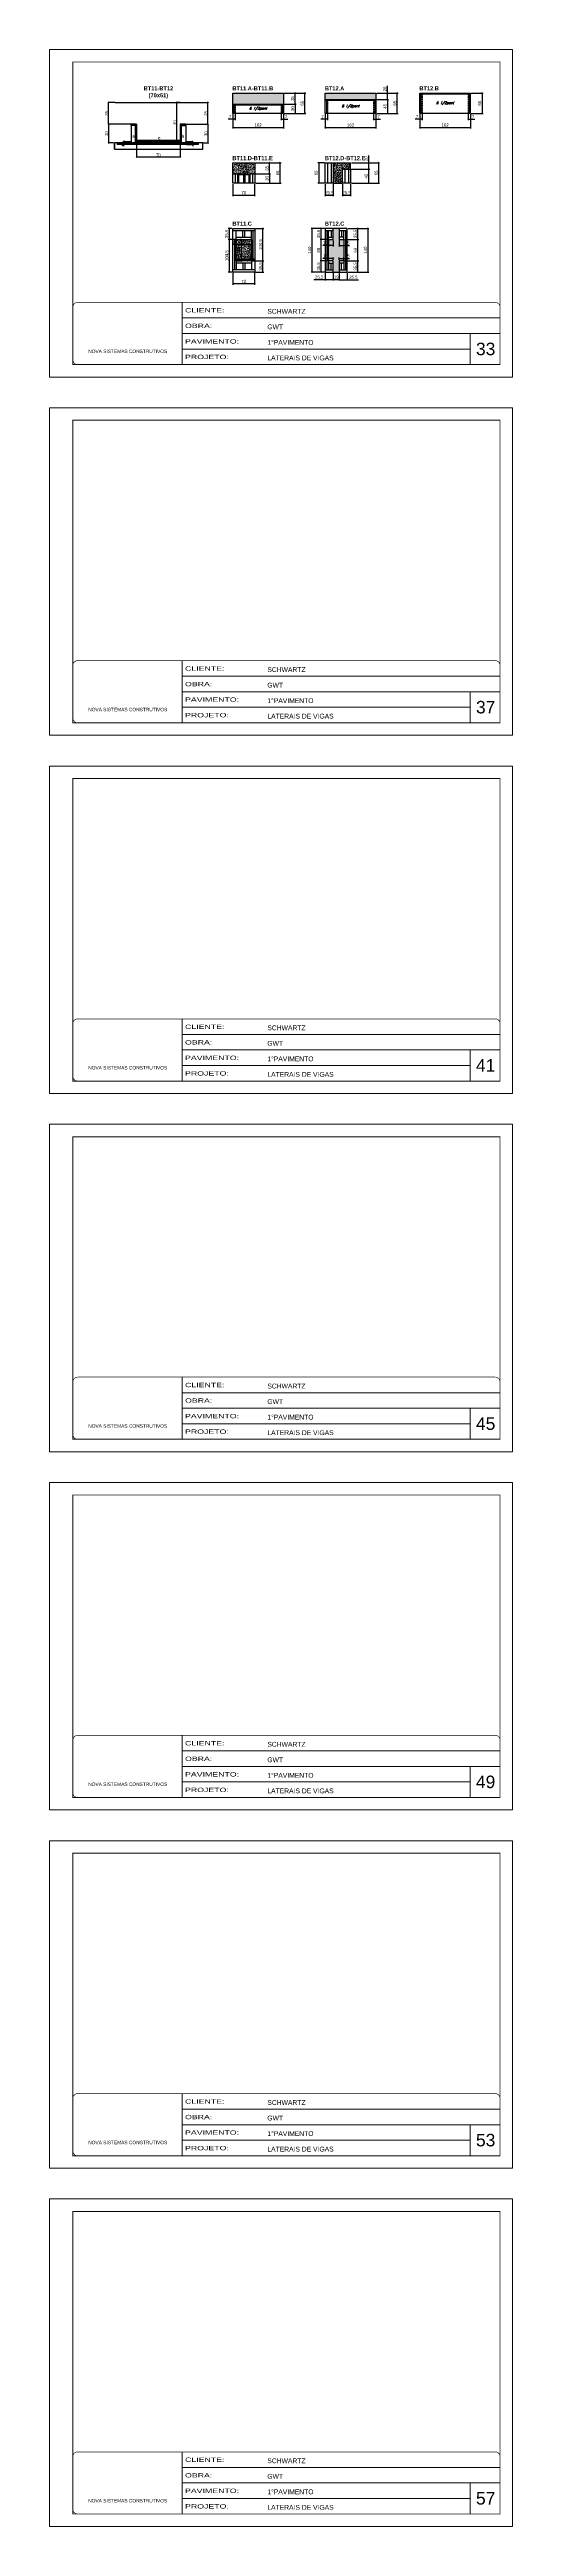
# Model space of a CAD drawing. Extents: x 13154 to 22413, y 1253 to 30260.
# Drawn here: x 13154 to 14639, y 12739 to 20681 of the extents above; entities that cross this region are included whole.
import ezdxf

# ---------------------------------------------------------------- set-up
doc = ezdxf.new("R2010")
doc.units = 0
for name, pattern in [('CONTINUO', [0]), ('DASHED', [0.75, 0.5, -0.25]), ('HIDDEN', [0.375, 0.25, -0.125])]:
    doc.linetypes.add(name, pattern=pattern)
for name, color, linetype in [('barrote', 251, 'Continuous'), ('COTA', 241, 'Continuous'), ('detalhes', 4, 'Continuous'), ('NOMENCLATURA', 7, 'Continuous'), ('Painéis', 200, 'Continuous'), ('presilha', 1, 'Continuous'), ('SARR_2.2x10', 60, 'Continuous'), ('SARR_2.2x7', 40, 'Continuous'), ('SARR_3.5x7', 81, 'Continuous'), ('SARR_EDITAR', 141, 'Continuous'), ('texto', 7, 'Continuous')]:
    doc.layers.add(name, color=color, linetype=linetype)
for name, color, linetype, lineweight in [('CARIMBO', 255, 'Continuous', 9), ('CONCRETO', 251, 'Continuous', 25), ('Folhas', 255, 'Continuous', 9), ('SARRAFO DE PRESSAO', 251, 'DASHED', 9), ('SCO-___-LAJ', 2, 'Continuous', 0)]:
    doc.layers.add(name, color=color, linetype=linetype, lineweight=lineweight)
doc.styles.add('ARIAL', font='arial.ttf')
doc.styles.add('COTA TECNICA', font='techl___.ttf', dxfattribs={"height": 10})
doc.styles.add('COTA TECNICA 2X', font='techl___.ttf', dxfattribs={"height": 10})
doc.styles.add('Romans', font='romans.shx')
doc.styles.add('TECNICA', font='techb___.ttf', dxfattribs={"height": 10})
doc.styles.add('Tecnologia', font='')
doc.styles.get('Tecnologia').set_extended_font_data('Forgotten Futurist')
doc.dimstyles.new('PAINEL', dxfattribs={"dimtxt": 10, "dimasz": 3, "dimexe": 3, "dimexo": 3, "dimgap": 3, "dimtad": 1, "dimdec": 1, "dimzin": 12, "dimdsep": 46, "dimtxsty": 'COTA TECNICA', "dimblk1": 'OBLIQUE', "dimblk2": 'OBLIQUE', "dimsah": 1, "dimcen": 0.9, "dimclrd": 4, "dimclre": 4, "dimclrt": 240, "dimadec": 1, "dimazin": 3, "dimtfac": 1, "dimtdec": 1, "dimtmove": 0, "dimatfit": 3, "dimfxl": 1, "dimtolj": 1, "dimtzin": 12, "dimarcsym": 0})
doc.dimstyles.new('SECAO', dxfattribs={"dimscale": 0.333333, "dimtxt": 5, "dimasz": 9, "dimexe": 3, "dimexo": 3, "dimgap": 3, "dimtad": 1, "dimdec": 1, "dimlfac": 0.5, "dimzin": 12, "dimdsep": 46, "dimtxsty": 'COTA TECNICA 2X', "dimblk1": 'OBLIQUE', "dimblk2": 'OBLIQUE', "dimsah": 1, "dimcen": 0.9, "dimclrd": 4, "dimclre": 4, "dimclrt": 240, "dimadec": 1, "dimazin": 3, "dimtfac": 1, "dimtdec": 1, "dimtmove": 0, "dimatfit": 3, "dimfxl": 1, "dimtolj": 1, "dimtzin": 12, "dimarcsym": 0})

# ---------------------------------------------------------------- blocks, each defined once
blk = doc.blocks.new('9999999999')
at = {"color": 30, "linetype": 'CONTINUO'}
for p, q in [((98564.6, 34230.2), (98564.6, 34429.4)), ((98564.6, 34379.6), (99584, 34379.6)), ((98564.6, 34329.8), (99488, 34329.8)), ((99584, 34329.8), (99488, 34329.8)), ((99488, 34329.8), (99488, 34230.2)), ((98564.6, 34280), (99488, 34280))]:
    blk.add_line(p, q, dxfattribs=at)
at = {"color": 30, "linetype": 'CONTINUO', "const_width": 2}
blk.add_lwpolyline([(99584, 34230.2), (99584, 34414.4, 0.414214), (99569, 34429.4), (98229, 34429.4, 0.414214), (98214, 34414.4), (98214, 34245.2, 0.414214), (98229, 34230.2), (99584, 34230.2)], format="xyb", dxfattribs=at)
at = {"layer": 'Folhas'}
blk.add_lwpolyline([(98139, 34190.2), (99624, 34190.2), (99624, 35240.2), (98139, 35240.2)], close=True, dxfattribs=at)
at = {"layer": 'Folhas', "color": 30, "const_width": 3}
blk.add_lwpolyline([(98214, 34230.2), (99584, 34230.2), (99584, 35200.2), (98214, 35200.2)], close=True, dxfattribs=at)
at = {"color": 7, "linetype": 'Continuous', "ltscale": 5, "style": 'ARIAL'}
for s, height, p in [('SCHWARTZ', 15.48, (98837.7, 34393.1)), ('GWT', 15.48, (98837.7, 34343.3)), ('1°PAVIMENTO', 15.483, (98837.7, 34293.5)), ('NOVA SISTEMAS CONSTRUTIVOS', 11.059, (98263.2, 34267.2)), ('LATERAIS DE VIGAS', 15.483, (98837.7, 34243.7))]:
    blk.add_text(s, height=height, dxfattribs=at).set_placement(p)
at = {"layer": 'Folhas', "color": 7, "style": 'Tecnologia', "width": 1.5}
for s, p in [('CLIENTE:', (98573.7, 34397.2)), ('OBRA:', (98573.7, 34347.3)), ('PAVIMENTO:', (98573.7, 34297.5)), ('PROJETO:', (98573.7, 34247.7))]:
    blk.add_text(s, height=14, dxfattribs=at).set_placement(p)
blk = doc.blocks.new('PRESILHA METÁLICA 1')
at = {"layer": 'presilha'}
for p, q in [((0, 13), (6, 13)), ((0, 13), (0, 0)), ((6, 0), (0, 0)), ((6, 15), (7, 15)), ((6, -3), (6, 15)), ((6, 13), (6, 0)), ((7, 11), (7, 20)), ((7, 15), (7, -3)), ((38, 4), (7, 4)), ((12, 21), (9, 21)), ((9, 12), (9, 19)), ((12, 19), (10, 19)), ((38, 11), (10, 11)), ((12, 21), (12, 19)), ((38, 11), (38, 4)), ((7, -3), (6, -3))]:
    blk.add_line(p, q, dxfattribs=at)
for centre, radius, start, end in [((9, 20), 1.14, 90, 180), ((10, 19), 0.57, 90, 180), ((10, 12), 0.57, 180, 270)]:
    blk.add_arc(centre, radius, start, end, dxfattribs=at)
blk = doc.blocks.new('PRESILHA METÁLICA 2')
at = {"layer": 'presilha'}
for p, q in [((-31, 13), (-31, 7)), ((-31, 13), (-3, 13)), ((-31, 7), (-1, 7)), ((-5, 23), (-5, 22)), ((-5, 23), (-2, 23)), ((-5, 22), (-3, 22)), ((-2, 14), (-2, 21)), ((-1, 15), (-1, 22)), ((1, 18), (-1, 18)), ((-1, 18), (-1, 0)), ((-1, 0), (1, 0)), ((1, 0), (1, 18))]:
    blk.add_line(p, q, dxfattribs=at)
for centre, radius, start, end in [((-3, 21), 0.57, 0, 90), ((-3, 14), 0.57, 270, 0), ((-2, 22), 1.14, 0, 90)]:
    blk.add_arc(centre, radius, start, end, dxfattribs=at)
blk = doc.blocks.new('_Oblique')
at = {"color": 0, "linetype": 'ByBlock', "lineweight": -2}
blk.add_line((-0.5, -0.5), (0.5, 0.5), dxfattribs=at)
blk = doc.blocks.new('*D1910')
at = {"layer": 'COTA', "color": 4, "lineweight": -2, "transparency": 16777216}
for p, q in [((13643.3, 20441), (13663.7, 20441)), ((13662.7, 20441), (13662.7, 20381)), ((13647.4, 20381), (13663.7, 20381))]:
    blk.add_line(p, q, dxfattribs=at)
at = {"layer": 'Defpoints', "color": 0, "transparency": 16777216}
for p in [(13642.3, 20441), (13646.4, 20381), (13662.7, 20381)]:
    blk.add_point(p, dxfattribs=at)
at = {"layer": 'COTA', "color": 4, "lineweight": -2, "transparency": 16777216, "xscale": 3, "yscale": 3, "zscale": 3}
for p, rotation in [((13662.7, 20441), 90), ((13662.7, 20381), 270)]:
    blk.add_blockref('_Oblique', p, dxfattribs=dict(at, rotation=rotation))
at = {"layer": 'COTA', "color": 240, "transparency": 16777216, "insert": (13656.5, 20411), "char_height": 10, "attachment_point": 5, "rotation": 90, "style": 'COTA TECNICA 2X'}
blk.add_mtext('\\A1;30', dxfattribs=at)
blk = doc.blocks.new('*D1911')
at = {"layer": 'COTA', "color": 4, "lineweight": -2, "transparency": 16777216}
for p, q in [((13643.3, 20511), (13663.7, 20511)), ((13662.7, 20441), (13662.7, 20511)), ((13643.3, 20441), (13663.7, 20441))]:
    blk.add_line(p, q, dxfattribs=at)
at = {"layer": 'Defpoints', "color": 0, "transparency": 16777216}
for p in [(13642.3, 20511), (13662.7, 20511), (13642.3, 20441)]:
    blk.add_point(p, dxfattribs=at)
at = {"layer": 'COTA', "color": 4, "lineweight": -2, "transparency": 16777216, "xscale": 3, "yscale": 3, "zscale": 3}
for p, rotation in [((13662.7, 20511), 90), ((13662.7, 20441), 270)]:
    blk.add_blockref('_Oblique', p, dxfattribs=dict(at, rotation=rotation))
at = {"layer": 'COTA', "color": 240, "transparency": 16777216, "insert": (13656.5, 20476), "char_height": 10, "attachment_point": 5, "rotation": 90, "style": 'COTA TECNICA 2X'}
blk.add_mtext('\\A1;35', dxfattribs=at)
blk = doc.blocks.new('*D1912')
at = {"layer": 'COTA', "color": 4, "lineweight": -2, "transparency": 16777216}
for p, q in [((13363.9, 20441), (13342.7, 20441)), ((13343.7, 20441), (13343.7, 20381)), ((13359.8, 20381), (13342.7, 20381))]:
    blk.add_line(p, q, dxfattribs=at)
at = {"layer": 'Defpoints', "color": 0, "transparency": 16777216}
for p in [(13364.9, 20441), (13343.7, 20381), (13360.8, 20381)]:
    blk.add_point(p, dxfattribs=at)
at = {"layer": 'COTA', "color": 4, "lineweight": -2, "transparency": 16777216, "xscale": 3, "yscale": 3, "zscale": 3}
for p, rotation in [((13343.7, 20441), 90), ((13343.7, 20381), 270)]:
    blk.add_blockref('_Oblique', p, dxfattribs=dict(at, rotation=rotation))
at = {"layer": 'COTA', "color": 240, "transparency": 16777216, "insert": (13337.5, 20411), "char_height": 10, "attachment_point": 5, "rotation": 90, "style": 'COTA TECNICA 2X'}
blk.add_mtext('\\A1;30', dxfattribs=at)
blk = doc.blocks.new('*D1913')
at = {"layer": 'COTA', "color": 4, "lineweight": -2, "transparency": 16777216}
for p, q in [((13572.6, 20511), (13561.5, 20511)), ((13562.5, 20389), (13562.5, 20511)), ((13572.6, 20389), (13561.5, 20389))]:
    blk.add_line(p, q, dxfattribs=at)
at = {"layer": 'Defpoints', "color": 0, "transparency": 16777216}
for p in [(13562.5, 20511), (13573.6, 20511), (13573.6, 20389)]:
    blk.add_point(p, dxfattribs=at)
at = {"layer": 'COTA', "color": 4, "lineweight": -2, "transparency": 16777216, "xscale": 3, "yscale": 3, "zscale": 3}
for p, rotation in [((13562.5, 20511), 90), ((13562.5, 20389), 270)]:
    blk.add_blockref('_Oblique', p, dxfattribs=dict(at, rotation=rotation))
at = {"layer": 'COTA', "color": 240, "transparency": 16777216, "insert": (13556.4, 20448), "char_height": 10, "attachment_point": 5, "rotation": 90, "style": 'COTA TECNICA 2X'}
blk.add_mtext('\\A1;61', dxfattribs=at)
blk = doc.blocks.new('*D1914')
at = {"layer": 'COTA', "color": 4, "lineweight": -2, "transparency": 16777216}
for p, q in [((13363.9, 20511), (13342.7, 20511)), ((13343.7, 20441), (13343.7, 20511)), ((13363.9, 20441), (13342.7, 20441))]:
    blk.add_line(p, q, dxfattribs=at)
at = {"layer": 'Defpoints', "color": 0, "transparency": 16777216}
for p in [(13343.7, 20511), (13364.9, 20511), (13364.9, 20441)]:
    blk.add_point(p, dxfattribs=at)
at = {"layer": 'COTA', "color": 4, "lineweight": -2, "transparency": 16777216, "xscale": 3, "yscale": 3, "zscale": 3}
for p, rotation in [((13343.7, 20511), 90), ((13343.7, 20441), 270)]:
    blk.add_blockref('_Oblique', p, dxfattribs=dict(at, rotation=rotation))
at = {"layer": 'COTA', "color": 240, "transparency": 16777216, "insert": (13337.5, 20476), "char_height": 10, "attachment_point": 5, "rotation": 90, "style": 'COTA TECNICA 2X'}
blk.add_mtext('\\A1;35', dxfattribs=at)
blk = doc.blocks.new('*D1915')
at = {"layer": 'COTA', "color": 4, "lineweight": -2, "transparency": 16777216}
for p, q in [((13433.6, 20380), (13433.6, 20335.1)), ((13433.6, 20336.1), (13573.6, 20336.1)), ((13573.6, 20380), (13573.6, 20335.1))]:
    blk.add_line(p, q, dxfattribs=at)
at = {"layer": 'Defpoints', "color": 0, "transparency": 16777216}
for p in [(13433.6, 20381), (13573.6, 20381), (13573.6, 20336.1)]:
    blk.add_point(p, dxfattribs=at)
at = {"layer": 'COTA', "color": 4, "lineweight": -2, "transparency": 16777216, "xscale": 3, "yscale": 3, "zscale": 3, "rotation": 180}
blk.add_blockref('_Oblique', (13433.6, 20336.1), dxfattribs=at)
at = {"layer": 'COTA', "color": 4, "lineweight": -2, "transparency": 16777216, "xscale": 3, "yscale": 3, "zscale": 3}
blk.add_blockref('_Oblique', (13573.6, 20336.1), dxfattribs=at)
at = {"layer": 'COTA', "color": 240, "transparency": 16777216, "insert": (13503.6, 20342.2), "char_height": 10, "attachment_point": 5, "style": 'COTA TECNICA 2X'}
blk.add_mtext('\\A1;70', dxfattribs=at)
blk = doc.blocks.new('*D1916')
at = {"layer": 'COTA', "color": 4, "linetype": 'ByBlock', "lineweight": -2, "transparency": 16777216}
for p, q in [((13742.4, 20472.9), (13742.4, 20427.3)), ((13742.4, 20430.3), (13904.4, 20430.3)), ((13904.4, 20472.9), (13904.4, 20427.3))]:
    blk.add_line(p, q, dxfattribs=at)
at = {"layer": 'Defpoints', "color": 0, "linetype": 'ByBlock', "transparency": 16777216}
for p in [(13742.4, 20475.9), (13904.4, 20475.9), (13904.4, 20430.3)]:
    blk.add_point(p, dxfattribs=at)
at = {"layer": 'COTA', "color": 4, "linetype": 'ByBlock', "lineweight": -2, "transparency": 16777216, "xscale": 3, "yscale": 3, "zscale": 3, "rotation": 180}
blk.add_blockref('_Oblique', (13742.4, 20430.3), dxfattribs=at)
at = {"layer": 'COTA', "color": 4, "linetype": 'ByBlock', "lineweight": -2, "transparency": 16777216, "xscale": 3, "yscale": 3, "zscale": 3}
blk.add_blockref('_Oblique', (13904.4, 20430.3), dxfattribs=at)
at = {"layer": 'COTA', "color": 240, "linetype": 'ByBlock', "transparency": 16777216, "insert": (13823.4, 20438.4), "char_height": 10, "attachment_point": 5, "style": 'COTA TECNICA'}
blk.add_mtext('\\A1;162', dxfattribs=at)
blk = doc.blocks.new('*D1917')
at = {"layer": 'COTA', "color": 4, "linetype": 'ByBlock', "lineweight": -2, "transparency": 16777216}
for p, q in [((13907.4, 20505.9), (13945.3, 20505.9)), ((13942.3, 20505.9), (13942.3, 20475.9)), ((13907.4, 20475.9), (13945.3, 20475.9))]:
    blk.add_line(p, q, dxfattribs=at)
at = {"layer": 'Defpoints', "color": 0, "linetype": 'ByBlock', "transparency": 16777216}
for p in [(13904.4, 20505.9), (13904.4, 20475.9), (13942.3, 20475.9)]:
    blk.add_point(p, dxfattribs=at)
at = {"layer": 'COTA', "color": 4, "linetype": 'ByBlock', "lineweight": -2, "transparency": 16777216, "xscale": 3, "yscale": 3, "zscale": 3}
for p, rotation in [((13942.3, 20505.9), 90), ((13942.3, 20475.9), 270)]:
    blk.add_blockref('_Oblique', p, dxfattribs=dict(at, rotation=rotation))
at = {"layer": 'COTA', "color": 240, "linetype": 'ByBlock', "transparency": 16777216, "insert": (13934.1, 20490.9), "char_height": 10, "attachment_point": 5, "rotation": 90, "style": 'COTA TECNICA'}
blk.add_mtext('\\A1;30', dxfattribs=at)
blk = doc.blocks.new('*D1918')
at = {"layer": 'COTA', "color": 4, "linetype": 'ByBlock', "lineweight": -2, "transparency": 16777216}
for p, q in [((13742.4, 20249.3), (13742.4, 20210.4)), ((13742.4, 20213.4), (13812.4, 20213.4)), ((13812.4, 20249.3), (13812.4, 20210.4))]:
    blk.add_line(p, q, dxfattribs=at)
at = {"layer": 'Defpoints', "color": 0, "linetype": 'ByBlock', "transparency": 16777216}
for p in [(13742.4, 20252.3), (13812.4, 20252.3), (13812.4, 20213.4)]:
    blk.add_point(p, dxfattribs=at)
at = {"layer": 'COTA', "color": 4, "linetype": 'ByBlock', "lineweight": -2, "transparency": 16777216, "xscale": 3, "yscale": 3, "zscale": 3, "rotation": 180}
blk.add_blockref('_Oblique', (13742.4, 20213.4), dxfattribs=at)
at = {"layer": 'COTA', "color": 4, "linetype": 'ByBlock', "lineweight": -2, "transparency": 16777216, "xscale": 3, "yscale": 3, "zscale": 3}
blk.add_blockref('_Oblique', (13812.4, 20213.4), dxfattribs=at)
at = {"layer": 'COTA', "color": 240, "linetype": 'ByBlock', "transparency": 16777216, "insert": (13777.4, 20221.5), "char_height": 10, "attachment_point": 5, "style": 'COTA TECNICA'}
blk.add_mtext('\\A1;70', dxfattribs=at)
blk = doc.blocks.new('*D1919')
at = {"layer": 'COTA', "color": 4, "linetype": 'ByBlock', "lineweight": -2, "transparency": 16777216}
for p, q in [((13815.4, 20282.3), (13863.3, 20282.3)), ((13815.4, 20252.3), (13863.3, 20252.3)), ((13860.3, 20282.3), (13860.3, 20252.3))]:
    blk.add_line(p, q, dxfattribs=at)
at = {"layer": 'Defpoints', "color": 0, "linetype": 'ByBlock', "transparency": 16777216}
for p in [(13812.4, 20282.3), (13812.4, 20252.3), (13860.3, 20252.3)]:
    blk.add_point(p, dxfattribs=at)
at = {"layer": 'COTA', "color": 4, "linetype": 'ByBlock', "lineweight": -2, "transparency": 16777216, "xscale": 3, "yscale": 3, "zscale": 3}
for p, rotation in [((13860.3, 20282.3), 90), ((13860.3, 20252.3), 270)]:
    blk.add_blockref('_Oblique', p, dxfattribs=dict(at, rotation=rotation))
at = {"layer": 'COTA', "color": 240, "linetype": 'ByBlock', "transparency": 16777216, "insert": (13852.1, 20267.3), "char_height": 10, "attachment_point": 5, "rotation": 90, "style": 'COTA TECNICA'}
blk.add_mtext('\\A1;30', dxfattribs=at)
blk = doc.blocks.new('*D1920')
at = {"layer": 'COTA', "color": 4, "lineweight": -2, "transparency": 16777216}
for p, q in [((13742.4, 20456.9), (13727.7, 20456.9)), ((13742.4, 20472.9), (13742.4, 20453.9)), ((13749.4, 20456.9), (13742.4, 20456.9)), ((13749.4, 20472.9), (13749.4, 20453.9))]:
    blk.add_line(p, q, dxfattribs=at)
at = {"layer": 'Defpoints', "color": 0, "transparency": 16777216}
for p in [(13742.4, 20475.9), (13742.4, 20456.9), (13749.4, 20475.9)]:
    blk.add_point(p, dxfattribs=at)
at = {"layer": 'COTA', "color": 4, "lineweight": -2, "transparency": 16777216, "xscale": 3, "yscale": 3, "zscale": 3, "rotation": 180}
blk.add_blockref('_Oblique', (13742.4, 20456.9), dxfattribs=at)
at = {"layer": 'COTA', "color": 4, "lineweight": -2, "transparency": 16777216, "xscale": 3, "yscale": 3, "zscale": 3}
blk.add_blockref('_Oblique', (13749.4, 20456.9), dxfattribs=at)
at = {"layer": 'COTA', "color": 240, "transparency": 16777216, "insert": (13733.6, 20465), "char_height": 10, "attachment_point": 5, "style": 'COTA TECNICA'}
blk.add_mtext('\\A1;7', dxfattribs=at)
blk = doc.blocks.new('*D1921')
at = {"layer": 'COTA', "color": 4, "lineweight": -2, "transparency": 16777216}
for p, q in [((13897.4, 20472.9), (13897.4, 20453.9)), ((13897.4, 20456.9), (13904.4, 20456.9)), ((13904.4, 20472.9), (13904.4, 20453.9)), ((13904.4, 20456.9), (13919.2, 20456.9))]:
    blk.add_line(p, q, dxfattribs=at)
at = {"layer": 'Defpoints', "color": 0, "transparency": 16777216}
for p in [(13897.4, 20475.9), (13904.4, 20475.9), (13904.4, 20456.9)]:
    blk.add_point(p, dxfattribs=at)
at = {"layer": 'COTA', "color": 4, "lineweight": -2, "transparency": 16777216, "xscale": 3, "yscale": 3, "zscale": 3, "rotation": 180}
blk.add_blockref('_Oblique', (13897.4, 20456.9), dxfattribs=at)
at = {"layer": 'COTA', "color": 4, "lineweight": -2, "transparency": 16777216, "xscale": 3, "yscale": 3, "zscale": 3}
blk.add_blockref('_Oblique', (13904.4, 20456.9), dxfattribs=at)
at = {"layer": 'COTA', "color": 240, "transparency": 16777216, "insert": (13913.3, 20465), "char_height": 10, "attachment_point": 5, "style": 'COTA TECNICA'}
blk.add_mtext('\\A1;7', dxfattribs=at)
blk = doc.blocks.new('*D1922')
at = {"layer": 'COTA', "color": 4, "lineweight": -2, "transparency": 16777216}
for p, q in [((13907.4, 20540.9), (13945.3, 20540.9)), ((13907.4, 20505.9), (13945.3, 20505.9)), ((13942.3, 20505.9), (13942.3, 20540.9))]:
    blk.add_line(p, q, dxfattribs=at)
at = {"layer": 'Defpoints', "color": 0, "transparency": 16777216}
for p in [(13904.4, 20540.9), (13904.4, 20505.9), (13942.3, 20540.9)]:
    blk.add_point(p, dxfattribs=at)
at = {"layer": 'COTA', "color": 4, "lineweight": -2, "transparency": 16777216, "xscale": 3, "yscale": 3, "zscale": 3}
for p, rotation in [((13942.3, 20540.9), 90), ((13942.3, 20505.9), 270)]:
    blk.add_blockref('_Oblique', p, dxfattribs=dict(at, rotation=rotation))
at = {"layer": 'COTA', "color": 240, "transparency": 16777216, "insert": (13934.1, 20523.4), "char_height": 10, "attachment_point": 5, "rotation": 90, "style": 'COTA TECNICA'}
blk.add_mtext('\\A1;35', dxfattribs=at)
blk = doc.blocks.new('*D1923')
at = {"layer": 'COTA', "color": 4, "lineweight": -2, "transparency": 16777216}
for p, q in [((13907.4, 20540.9), (13976.3, 20540.9)), ((13973.3, 20475.9), (13973.3, 20540.9)), ((13907.4, 20475.9), (13976.3, 20475.9))]:
    blk.add_line(p, q, dxfattribs=at)
at = {"layer": 'Defpoints', "color": 0, "transparency": 16777216}
for p in [(13904.4, 20540.9), (13973.3, 20540.9), (13904.4, 20475.9)]:
    blk.add_point(p, dxfattribs=at)
at = {"layer": 'COTA', "color": 4, "lineweight": -2, "transparency": 16777216, "xscale": 3, "yscale": 3, "zscale": 3}
for p, rotation in [((13973.3, 20540.9), 90), ((13973.3, 20475.9), 270)]:
    blk.add_blockref('_Oblique', p, dxfattribs=dict(at, rotation=rotation))
at = {"layer": 'COTA', "color": 240, "transparency": 16777216, "insert": (13965.1, 20508.4), "char_height": 10, "attachment_point": 5, "rotation": 90, "style": 'COTA TECNICA'}
blk.add_mtext('\\A1;65', dxfattribs=at)
blk = doc.blocks.new('*D1924')
at = {"layer": 'COTA', "color": 4, "lineweight": -2, "transparency": 16777216}
for p, q in [((13815.4, 20317.3), (13863.3, 20317.3)), ((13815.4, 20282.3), (13863.3, 20282.3)), ((13860.3, 20282.3), (13860.3, 20317.3))]:
    blk.add_line(p, q, dxfattribs=at)
at = {"layer": 'Defpoints', "color": 0, "transparency": 16777216}
for p in [(13812.4, 20317.3), (13812.4, 20282.3), (13860.3, 20317.3)]:
    blk.add_point(p, dxfattribs=at)
at = {"layer": 'COTA', "color": 4, "lineweight": -2, "transparency": 16777216, "xscale": 3, "yscale": 3, "zscale": 3}
for p, rotation in [((13860.3, 20317.3), 90), ((13860.3, 20282.3), 270)]:
    blk.add_blockref('_Oblique', p, dxfattribs=dict(at, rotation=rotation))
at = {"layer": 'COTA', "color": 240, "transparency": 16777216, "insert": (13852.1, 20299.8), "char_height": 10, "attachment_point": 5, "rotation": 90, "style": 'COTA TECNICA'}
blk.add_mtext('\\A1;35', dxfattribs=at)
blk = doc.blocks.new('*D1925')
at = {"layer": 'COTA', "color": 4, "lineweight": -2, "transparency": 16777216}
for p, q in [((13815.4, 20317.3), (13897.1, 20317.3)), ((13815.4, 20252.3), (13897.1, 20252.3)), ((13894.1, 20252.3), (13894.1, 20317.3))]:
    blk.add_line(p, q, dxfattribs=at)
at = {"layer": 'Defpoints', "color": 0, "transparency": 16777216}
for p in [(13812.4, 20317.3), (13812.4, 20252.3), (13894.1, 20317.3)]:
    blk.add_point(p, dxfattribs=at)
at = {"layer": 'COTA', "color": 4, "lineweight": -2, "transparency": 16777216, "xscale": 3, "yscale": 3, "zscale": 3}
for p, rotation in [((13894.1, 20317.3), 90), ((13894.1, 20252.3), 270)]:
    blk.add_blockref('_Oblique', p, dxfattribs=dict(at, rotation=rotation))
at = {"layer": 'COTA', "color": 240, "transparency": 16777216, "insert": (13886, 20284.8), "char_height": 10, "attachment_point": 5, "rotation": 90, "style": 'COTA TECNICA'}
blk.add_mtext('\\A1;65', dxfattribs=at)
blk = doc.blocks.new('*D1926')
at = {"layer": 'COTA', "color": 4, "lineweight": -2, "transparency": 16777216}
for p, q in [((13739.4, 20107.3), (13727.8, 20107.3)), ((13730.8, 20107.3), (13730.8, 20071.8)), ((13739.4, 20071.8), (13727.8, 20071.8))]:
    blk.add_line(p, q, dxfattribs=at)
at = {"layer": 'Defpoints', "color": 0, "transparency": 16777216}
for p in [(13742.4, 20107.3), (13730.8, 20071.8), (13742.4, 20071.8)]:
    blk.add_point(p, dxfattribs=at)
at = {"layer": 'COTA', "color": 4, "lineweight": -2, "transparency": 16777216, "xscale": 3, "yscale": 3, "zscale": 3}
for p, rotation in [((13730.8, 20107.3), 90), ((13730.8, 20071.8), 270)]:
    blk.add_blockref('_Oblique', p, dxfattribs=dict(at, rotation=rotation))
at = {"layer": 'COTA', "color": 240, "transparency": 16777216, "insert": (13722.6, 20089.5), "char_height": 10, "attachment_point": 5, "rotation": 90, "style": 'COTA TECNICA'}
blk.add_mtext('\\A1;35.5', dxfattribs=at)
blk = doc.blocks.new('*D1927')
at = {"layer": 'COTA', "color": 4, "lineweight": -2, "transparency": 16777216}
for p, q in [((13739.4, 20071.8), (13727.8, 20071.8)), ((13730.8, 20071.8), (13730.8, 19967.3)), ((13739.4, 19967.3), (13727.8, 19967.3))]:
    blk.add_line(p, q, dxfattribs=at)
at = {"layer": 'Defpoints', "color": 0, "transparency": 16777216}
for p in [(13742.4, 20071.8), (13730.8, 19967.3), (13742.4, 19967.3)]:
    blk.add_point(p, dxfattribs=at)
at = {"layer": 'COTA', "color": 4, "lineweight": -2, "transparency": 16777216, "xscale": 3, "yscale": 3, "zscale": 3}
for p, rotation in [((13730.8, 20071.8), 90), ((13730.8, 19967.3), 270)]:
    blk.add_blockref('_Oblique', p, dxfattribs=dict(at, rotation=rotation))
at = {"layer": 'COTA', "color": 240, "transparency": 16777216, "insert": (13722.7, 20019.5), "char_height": 10, "attachment_point": 5, "rotation": 90, "style": 'COTA TECNICA'}
blk.add_mtext('\\A1;104.5', dxfattribs=at)
blk = doc.blocks.new('*D1928')
at = {"layer": 'COTA', "color": 4, "lineweight": -2, "transparency": 16777216}
for p, q in [((13742.4, 19964.3), (13742.4, 19926)), ((13812.4, 19964.3), (13812.4, 19926)), ((13812.4, 19929), (13742.4, 19929))]:
    blk.add_line(p, q, dxfattribs=at)
at = {"layer": 'Defpoints', "color": 0, "transparency": 16777216}
for p in [(13742.4, 19967.3), (13812.4, 19967.3), (13742.4, 19929)]:
    blk.add_point(p, dxfattribs=at)
at = {"layer": 'COTA', "color": 4, "lineweight": -2, "transparency": 16777216, "xscale": 3, "yscale": 3, "zscale": 3, "rotation": 180}
blk.add_blockref('_Oblique', (13742.4, 19929), dxfattribs=at)
at = {"layer": 'COTA', "color": 4, "lineweight": -2, "transparency": 16777216, "xscale": 3, "yscale": 3, "zscale": 3}
blk.add_blockref('_Oblique', (13812.4, 19929), dxfattribs=at)
at = {"layer": 'COTA', "color": 240, "transparency": 16777216, "insert": (13777.4, 19937.1), "char_height": 10, "attachment_point": 5, "style": 'COTA TECNICA'}
blk.add_mtext('\\A1;70', dxfattribs=at)
blk = doc.blocks.new('*D1929')
at = {"layer": 'COTA', "color": 4, "lineweight": -2, "transparency": 16777216}
for p, q in [((13815.4, 20002.8), (13842.1, 20002.8)), ((13815.4, 19967.3), (13842.1, 19967.3)), ((13839.1, 19967.3), (13839.1, 20002.8))]:
    blk.add_line(p, q, dxfattribs=at)
at = {"layer": 'Defpoints', "color": 0, "transparency": 16777216}
for p in [(13812.4, 20002.8), (13812.4, 19967.3), (13839.1, 20002.8)]:
    blk.add_point(p, dxfattribs=at)
at = {"layer": 'COTA', "color": 4, "lineweight": -2, "transparency": 16777216, "xscale": 3, "yscale": 3, "zscale": 3}
for p, rotation in [((13839.1, 20002.8), 90), ((13839.1, 19967.3), 270)]:
    blk.add_blockref('_Oblique', p, dxfattribs=dict(at, rotation=rotation))
at = {"layer": 'COTA', "color": 240, "transparency": 16777216, "insert": (13830.9, 19985), "char_height": 10, "attachment_point": 5, "rotation": 90, "style": 'COTA TECNICA'}
blk.add_mtext('\\A1;35.5', dxfattribs=at)
blk = doc.blocks.new('*D1930')
at = {"layer": 'COTA', "color": 4, "lineweight": -2, "transparency": 16777216}
for p, q in [((13815.4, 20107.3), (13842.1, 20107.3)), ((13839.1, 20002.8), (13839.1, 20107.3)), ((13815.4, 20002.8), (13842.1, 20002.8))]:
    blk.add_line(p, q, dxfattribs=at)
at = {"layer": 'Defpoints', "color": 0, "transparency": 16777216}
for p in [(13812.4, 20107.3), (13839.1, 20107.3), (13812.4, 20002.8)]:
    blk.add_point(p, dxfattribs=at)
at = {"layer": 'COTA', "color": 4, "lineweight": -2, "transparency": 16777216, "xscale": 3, "yscale": 3, "zscale": 3}
for p, rotation in [((13839.1, 20107.3), 90), ((13839.1, 20002.8), 270)]:
    blk.add_blockref('_Oblique', p, dxfattribs=dict(at, rotation=rotation))
at = {"layer": 'COTA', "color": 240, "transparency": 16777216, "insert": (13831, 20055), "char_height": 10, "attachment_point": 5, "rotation": 90, "style": 'COTA TECNICA'}
blk.add_mtext('\\A1;104.5', dxfattribs=at)
blk = doc.blocks.new('*D1931')
at = {"layer": 'COTA', "color": 4, "lineweight": -2, "transparency": 16777216}
for p, q in [((13742.4, 20068.8), (13742.4, 20053.9)), ((13742.4, 20056.9), (13801.9, 20056.9)), ((13801.9, 20068.8), (13801.9, 20053.9))]:
    blk.add_line(p, q, dxfattribs=at)
at = {"layer": 'Defpoints', "color": 0, "transparency": 16777216}
for p in [(13742.4, 20071.8), (13801.9, 20071.8), (13801.9, 20056.9)]:
    blk.add_point(p, dxfattribs=at)
at = {"layer": 'COTA', "color": 4, "lineweight": -2, "transparency": 16777216, "xscale": 3, "yscale": 3, "zscale": 3, "rotation": 180}
blk.add_blockref('_Oblique', (13742.4, 20056.9), dxfattribs=at)
at = {"layer": 'COTA', "color": 4, "lineweight": -2, "transparency": 16777216, "xscale": 3, "yscale": 3, "zscale": 3}
blk.add_blockref('_Oblique', (13801.9, 20056.9), dxfattribs=at)
at = {"layer": 'COTA', "color": 240, "transparency": 16777216, "insert": (13772.2, 20065), "char_height": 10, "attachment_point": 5, "style": 'COTA TECNICA'}
blk.add_mtext('\\A1;59.5', dxfattribs=at)
blk = doc.blocks.new('*D1932')
at = {"layer": 'COTA', "color": 4, "lineweight": -2, "transparency": 16777216}
for p, q in [((13755.9, 20071.8), (13771.8, 20071.8)), ((13768.8, 20071.8), (13768.8, 20002.8)), ((13755.9, 20002.8), (13771.8, 20002.8))]:
    blk.add_line(p, q, dxfattribs=at)
at = {"layer": 'Defpoints', "color": 0, "transparency": 16777216}
for p in [(13752.9, 20071.8), (13752.9, 20002.8), (13768.8, 20002.8)]:
    blk.add_point(p, dxfattribs=at)
at = {"layer": 'COTA', "color": 4, "lineweight": -2, "transparency": 16777216, "xscale": 3, "yscale": 3, "zscale": 3}
for p, rotation in [((13768.8, 20071.8), 90), ((13768.8, 20002.8), 270)]:
    blk.add_blockref('_Oblique', p, dxfattribs=dict(at, rotation=rotation))
at = {"layer": 'COTA', "color": 240, "transparency": 16777216, "insert": (13760.6, 20037.3), "char_height": 10, "attachment_point": 5, "rotation": 90, "style": 'COTA TECNICA'}
blk.add_mtext('\\A1;69', dxfattribs=at)
blk = doc.blocks.new('*D1933')
at = {"layer": 'COTA', "color": 4, "lineweight": -2, "transparency": 16777216}
for p, q in [((13752.9, 20005.8), (13752.9, 20010.5)), ((13752.9, 20007.5), (13812.4, 20007.5)), ((13812.4, 20005.8), (13812.4, 20010.5))]:
    blk.add_line(p, q, dxfattribs=at)
at = {"layer": 'Defpoints', "color": 0, "transparency": 16777216}
for p in [(13752.9, 20002.8), (13812.4, 20007.5), (13812.4, 20002.8)]:
    blk.add_point(p, dxfattribs=at)
at = {"layer": 'COTA', "color": 4, "lineweight": -2, "transparency": 16777216, "xscale": 3, "yscale": 3, "zscale": 3, "rotation": 180}
blk.add_blockref('_Oblique', (13752.9, 20007.5), dxfattribs=at)
at = {"layer": 'COTA', "color": 4, "lineweight": -2, "transparency": 16777216, "xscale": 3, "yscale": 3, "zscale": 3}
blk.add_blockref('_Oblique', (13812.4, 20007.5), dxfattribs=at)
at = {"layer": 'COTA', "color": 240, "transparency": 16777216, "insert": (13782.7, 20015.6), "char_height": 10, "attachment_point": 5, "style": 'COTA TECNICA'}
blk.add_mtext('\\A1;59.5', dxfattribs=at)
blk = doc.blocks.new('*D1938')
at = {"layer": 'COTA', "color": 4, "linetype": 'ByBlock', "lineweight": -2, "transparency": 16777216}
for p, q in [((14039, 20472.9), (14039, 20427.3)), ((14039, 20430.3), (14201, 20430.3)), ((14201, 20472.9), (14201, 20427.3))]:
    blk.add_line(p, q, dxfattribs=at)
at = {"layer": 'Defpoints', "color": 0, "linetype": 'ByBlock', "transparency": 16777216}
for p in [(14039, 20475.9), (14201, 20475.9), (14201, 20430.3)]:
    blk.add_point(p, dxfattribs=at)
at = {"layer": 'COTA', "color": 4, "linetype": 'ByBlock', "lineweight": -2, "transparency": 16777216, "xscale": 3, "yscale": 3, "zscale": 3, "rotation": 180}
blk.add_blockref('_Oblique', (14039, 20430.3), dxfattribs=at)
at = {"layer": 'COTA', "color": 4, "linetype": 'ByBlock', "lineweight": -2, "transparency": 16777216, "xscale": 3, "yscale": 3, "zscale": 3}
blk.add_blockref('_Oblique', (14201, 20430.3), dxfattribs=at)
at = {"layer": 'COTA', "color": 240, "linetype": 'ByBlock', "transparency": 16777216, "insert": (14120, 20438.4), "char_height": 10, "attachment_point": 5, "style": 'COTA TECNICA'}
blk.add_mtext('\\A1;162', dxfattribs=at)
blk = doc.blocks.new('*D1939')
at = {"layer": 'COTA', "color": 4, "linetype": 'ByBlock', "lineweight": -2, "transparency": 16777216}
for p, q in [((14204, 20520.9), (14241.8, 20520.9)), ((14238.8, 20520.9), (14238.8, 20475.9)), ((14204, 20475.9), (14241.8, 20475.9))]:
    blk.add_line(p, q, dxfattribs=at)
at = {"layer": 'Defpoints', "color": 0, "linetype": 'ByBlock', "transparency": 16777216}
for p in [(14201, 20520.9), (14201, 20475.9), (14238.8, 20475.9)]:
    blk.add_point(p, dxfattribs=at)
at = {"layer": 'COTA', "color": 4, "linetype": 'ByBlock', "lineweight": -2, "transparency": 16777216, "xscale": 3, "yscale": 3, "zscale": 3}
for p, rotation in [((14238.8, 20520.9), 90), ((14238.8, 20475.9), 270)]:
    blk.add_blockref('_Oblique', p, dxfattribs=dict(at, rotation=rotation))
at = {"layer": 'COTA', "color": 240, "linetype": 'ByBlock', "transparency": 16777216, "insert": (14230.7, 20498.4), "char_height": 10, "attachment_point": 5, "rotation": 90, "style": 'COTA TECNICA'}
blk.add_mtext('\\A1;45', dxfattribs=at)
blk = doc.blocks.new('*D1935')
at = {"layer": 'COTA', "color": 4, "lineweight": -2, "transparency": 16777216}
for p, q in [((14039, 20456.9), (14024.2, 20456.9)), ((14039, 20472.9), (14039, 20453.9)), ((14046, 20456.9), (14039, 20456.9)), ((14046, 20472.9), (14046, 20453.9))]:
    blk.add_line(p, q, dxfattribs=at)
at = {"layer": 'Defpoints', "color": 0, "transparency": 16777216}
for p in [(14039, 20475.9), (14039, 20456.9), (14046, 20475.9)]:
    blk.add_point(p, dxfattribs=at)
at = {"layer": 'COTA', "color": 4, "lineweight": -2, "transparency": 16777216, "xscale": 3, "yscale": 3, "zscale": 3, "rotation": 180}
blk.add_blockref('_Oblique', (14039, 20456.9), dxfattribs=at)
at = {"layer": 'COTA', "color": 4, "lineweight": -2, "transparency": 16777216, "xscale": 3, "yscale": 3, "zscale": 3}
blk.add_blockref('_Oblique', (14046, 20456.9), dxfattribs=at)
at = {"layer": 'COTA', "color": 240, "transparency": 16777216, "insert": (14030.1, 20465), "char_height": 10, "attachment_point": 5, "style": 'COTA TECNICA'}
blk.add_mtext('\\A1;7', dxfattribs=at)
blk = doc.blocks.new('*D1934')
at = {"layer": 'COTA', "color": 4, "lineweight": -2, "transparency": 16777216}
for p, q in [((14194, 20472.9), (14194, 20453.9)), ((14194, 20456.9), (14201, 20456.9)), ((14201, 20472.9), (14201, 20453.9)), ((14201, 20456.9), (14215.7, 20456.9))]:
    blk.add_line(p, q, dxfattribs=at)
at = {"layer": 'Defpoints', "color": 0, "transparency": 16777216}
for p in [(14194, 20475.9), (14201, 20475.9), (14201, 20456.9)]:
    blk.add_point(p, dxfattribs=at)
at = {"layer": 'COTA', "color": 4, "lineweight": -2, "transparency": 16777216, "xscale": 3, "yscale": 3, "zscale": 3, "rotation": 180}
blk.add_blockref('_Oblique', (14194, 20456.9), dxfattribs=at)
at = {"layer": 'COTA', "color": 4, "lineweight": -2, "transparency": 16777216, "xscale": 3, "yscale": 3, "zscale": 3}
blk.add_blockref('_Oblique', (14201, 20456.9), dxfattribs=at)
at = {"layer": 'COTA', "color": 240, "transparency": 16777216, "insert": (14209.8, 20465), "char_height": 10, "attachment_point": 5, "style": 'COTA TECNICA'}
blk.add_mtext('\\A1;7', dxfattribs=at)
blk = doc.blocks.new('*D1936')
at = {"layer": 'COTA', "color": 4, "lineweight": -2, "transparency": 16777216}
for p, q in [((14204, 20540.9), (14241.8, 20540.9)), ((14204, 20520.9), (14241.8, 20520.9)), ((14238.8, 20540.9), (14238.8, 20564.1)), ((14238.8, 20520.9), (14238.8, 20540.9))]:
    blk.add_line(p, q, dxfattribs=at)
at = {"layer": 'Defpoints', "color": 0, "transparency": 16777216}
for p in [(14201, 20540.9), (14201, 20520.9), (14238.8, 20540.9)]:
    blk.add_point(p, dxfattribs=at)
at = {"layer": 'COTA', "color": 4, "lineweight": -2, "transparency": 16777216, "xscale": 3, "yscale": 3, "zscale": 3}
for p, rotation in [((14238.8, 20540.9), 90), ((14238.8, 20520.9), 270)]:
    blk.add_blockref('_Oblique', p, dxfattribs=dict(at, rotation=rotation))
at = {"layer": 'COTA', "color": 240, "transparency": 16777216, "insert": (14230.7, 20554), "char_height": 10, "attachment_point": 5, "rotation": 90, "style": 'COTA TECNICA'}
blk.add_mtext('\\A1;20', dxfattribs=at)
blk = doc.blocks.new('*D1937')
at = {"layer": 'COTA', "color": 4, "lineweight": -2, "transparency": 16777216}
for p, q in [((14204, 20540.9), (14272.8, 20540.9)), ((14269.8, 20475.9), (14269.8, 20540.9)), ((14204, 20475.9), (14272.8, 20475.9))]:
    blk.add_line(p, q, dxfattribs=at)
at = {"layer": 'Defpoints', "color": 0, "transparency": 16777216}
for p in [(14201, 20540.9), (14269.8, 20540.9), (14201, 20475.9)]:
    blk.add_point(p, dxfattribs=at)
at = {"layer": 'COTA', "color": 4, "lineweight": -2, "transparency": 16777216, "xscale": 3, "yscale": 3, "zscale": 3}
for p, rotation in [((14269.8, 20540.9), 90), ((14269.8, 20475.9), 270)]:
    blk.add_blockref('_Oblique', p, dxfattribs=dict(at, rotation=rotation))
at = {"layer": 'COTA', "color": 240, "transparency": 16777216, "insert": (14261.7, 20508.4), "char_height": 10, "attachment_point": 5, "rotation": 90, "style": 'COTA TECNICA'}
blk.add_mtext('\\A1;65', dxfattribs=at)
blk = doc.blocks.new('*D1940')
at = {"layer": 'COTA', "color": 4, "linetype": 'ByBlock', "lineweight": -2, "transparency": 16777216}
for p, q in [((14039, 20249.3), (14039, 20210.4)), ((14039, 20213.4), (14064.5, 20213.4)), ((14064.5, 20249.3), (14064.5, 20210.4))]:
    blk.add_line(p, q, dxfattribs=at)
at = {"layer": 'Defpoints', "color": 0, "linetype": 'ByBlock', "transparency": 16777216}
for p in [(14039, 20252.3), (14064.5, 20252.3), (14064.5, 20213.4)]:
    blk.add_point(p, dxfattribs=at)
at = {"layer": 'COTA', "color": 4, "linetype": 'ByBlock', "lineweight": -2, "transparency": 16777216, "xscale": 3, "yscale": 3, "zscale": 3, "rotation": 180}
blk.add_blockref('_Oblique', (14039, 20213.4), dxfattribs=at)
at = {"layer": 'COTA', "color": 4, "linetype": 'ByBlock', "lineweight": -2, "transparency": 16777216, "xscale": 3, "yscale": 3, "zscale": 3}
blk.add_blockref('_Oblique', (14064.5, 20213.4), dxfattribs=at)
at = {"layer": 'COTA', "color": 240, "linetype": 'ByBlock', "transparency": 16777216, "insert": (14051.7, 20221.5), "char_height": 10, "attachment_point": 5, "style": 'COTA TECNICA'}
blk.add_mtext('\\A1;25.5', dxfattribs=at)
blk = doc.blocks.new('*D1941')
at = {"layer": 'COTA', "color": 4, "linetype": 'ByBlock', "lineweight": -2, "transparency": 16777216}
for p, q in [((14094.5, 20249.3), (14094.5, 20210.4)), ((14094.5, 20213.4), (14120, 20213.4)), ((14120, 20249.3), (14120, 20210.4))]:
    blk.add_line(p, q, dxfattribs=at)
at = {"layer": 'Defpoints', "color": 0, "linetype": 'ByBlock', "transparency": 16777216}
for p in [(14094.5, 20252.3), (14120, 20252.3), (14120, 20213.4)]:
    blk.add_point(p, dxfattribs=at)
at = {"layer": 'COTA', "color": 4, "linetype": 'ByBlock', "lineweight": -2, "transparency": 16777216, "xscale": 3, "yscale": 3, "zscale": 3, "rotation": 180}
blk.add_blockref('_Oblique', (14094.5, 20213.4), dxfattribs=at)
at = {"layer": 'COTA', "color": 4, "linetype": 'ByBlock', "lineweight": -2, "transparency": 16777216, "xscale": 3, "yscale": 3, "zscale": 3}
blk.add_blockref('_Oblique', (14120, 20213.4), dxfattribs=at)
at = {"layer": 'COTA', "color": 240, "linetype": 'ByBlock', "transparency": 16777216, "insert": (14107.2, 20221.5), "char_height": 10, "attachment_point": 5, "style": 'COTA TECNICA'}
blk.add_mtext('\\A1;25.5', dxfattribs=at)
blk = doc.blocks.new('*D1942')
at = {"layer": 'COTA', "color": 4, "lineweight": -2, "transparency": 16777216}
for p, q in [((14123, 20297.3), (14181.5, 20297.3)), ((14123, 20252.3), (14181.5, 20252.3)), ((14178.5, 20252.3), (14178.5, 20297.3))]:
    blk.add_line(p, q, dxfattribs=at)
at = {"layer": 'Defpoints', "color": 0, "transparency": 16777216}
for p in [(14120, 20297.3), (14120, 20252.3), (14178.5, 20297.3)]:
    blk.add_point(p, dxfattribs=at)
at = {"layer": 'COTA', "color": 4, "lineweight": -2, "transparency": 16777216, "xscale": 3, "yscale": 3, "zscale": 3}
for p, rotation in [((14178.5, 20297.3), 90), ((14178.5, 20252.3), 270)]:
    blk.add_blockref('_Oblique', p, dxfattribs=dict(at, rotation=rotation))
at = {"layer": 'COTA', "color": 240, "transparency": 16777216, "insert": (14170.4, 20274.8), "char_height": 10, "attachment_point": 5, "rotation": 90, "style": 'COTA TECNICA'}
blk.add_mtext('\\A1;45', dxfattribs=at)
blk = doc.blocks.new('*D1943')
at = {"layer": 'COTA', "color": 4, "lineweight": -2, "transparency": 16777216}
for p, q in [((14178.5, 20317.3), (14178.5, 20340.5)), ((14123, 20317.3), (14181.5, 20317.3)), ((14123, 20297.3), (14181.5, 20297.3)), ((14178.5, 20297.3), (14178.5, 20317.3))]:
    blk.add_line(p, q, dxfattribs=at)
at = {"layer": 'Defpoints', "color": 0, "transparency": 16777216}
for p in [(14120, 20317.3), (14120, 20297.3), (14178.5, 20317.3)]:
    blk.add_point(p, dxfattribs=at)
at = {"layer": 'COTA', "color": 4, "lineweight": -2, "transparency": 16777216, "xscale": 3, "yscale": 3, "zscale": 3}
for p, rotation in [((14178.5, 20317.3), 90), ((14178.5, 20297.3), 270)]:
    blk.add_blockref('_Oblique', p, dxfattribs=dict(at, rotation=rotation))
at = {"layer": 'COTA', "color": 240, "transparency": 16777216, "insert": (14170.4, 20330.4), "char_height": 10, "attachment_point": 5, "rotation": 90, "style": 'COTA TECNICA'}
blk.add_mtext('\\A1;20', dxfattribs=at)
blk = doc.blocks.new('*D1944')
at = {"layer": 'COTA', "color": 4, "lineweight": -2, "transparency": 16777216}
for p, q in [((14123, 20317.3), (14213.2, 20317.3)), ((14123, 20252.3), (14213.2, 20252.3)), ((14210.2, 20252.3), (14210.2, 20317.3))]:
    blk.add_line(p, q, dxfattribs=at)
at = {"layer": 'Defpoints', "color": 0, "transparency": 16777216}
for p in [(14120, 20317.3), (14120, 20252.3), (14210.2, 20317.3)]:
    blk.add_point(p, dxfattribs=at)
at = {"layer": 'COTA', "color": 4, "lineweight": -2, "transparency": 16777216, "xscale": 3, "yscale": 3, "zscale": 3}
for p, rotation in [((14210.2, 20317.3), 90), ((14210.2, 20252.3), 270)]:
    blk.add_blockref('_Oblique', p, dxfattribs=dict(at, rotation=rotation))
at = {"layer": 'COTA', "color": 240, "transparency": 16777216, "insert": (14202.1, 20284.8), "char_height": 10, "attachment_point": 5, "rotation": 90, "style": 'COTA TECNICA'}
blk.add_mtext('\\A1;65', dxfattribs=at)
blk = doc.blocks.new('*D1945')
at = {"layer": 'COTA', "color": 4, "lineweight": -2, "transparency": 16777216}
for p, q in [((14112, 20107.3), (14178.7, 20107.3)), ((14175.7, 20107.3), (14175.7, 19967.3)), ((14112, 19967.3), (14178.7, 19967.3))]:
    blk.add_line(p, q, dxfattribs=at)
at = {"layer": 'Defpoints', "color": 0, "transparency": 16777216}
for p in [(14109, 20107.3), (14109, 19967.3), (14175.7, 19967.3)]:
    blk.add_point(p, dxfattribs=at)
at = {"layer": 'COTA', "color": 4, "lineweight": -2, "transparency": 16777216, "xscale": 3, "yscale": 3, "zscale": 3}
for p, rotation in [((14175.7, 20107.3), 90), ((14175.7, 19967.3), 270)]:
    blk.add_blockref('_Oblique', p, dxfattribs=dict(at, rotation=rotation))
at = {"layer": 'COTA', "color": 240, "transparency": 16777216, "insert": (14167.6, 20037.3), "char_height": 10, "attachment_point": 5, "rotation": 90, "style": 'COTA TECNICA'}
blk.add_mtext('\\A1;140', dxfattribs=at)
blk = doc.blocks.new('*D1946')
at = {"layer": 'COTA', "color": 4, "lineweight": -2, "transparency": 16777216}
for p, q in [((14036, 20107.3), (13993.5, 20107.3)), ((13996.5, 19967.3), (13996.5, 20107.3)), ((14036, 19967.3), (13993.5, 19967.3))]:
    blk.add_line(p, q, dxfattribs=at)
at = {"layer": 'Defpoints', "color": 0, "transparency": 16777216}
for p in [(13996.5, 20107.3), (14039, 20107.3), (14039, 19967.3)]:
    blk.add_point(p, dxfattribs=at)
at = {"layer": 'COTA', "color": 4, "lineweight": -2, "transparency": 16777216, "xscale": 3, "yscale": 3, "zscale": 3}
for p, rotation in [((13996.5, 20107.3), 90), ((13996.5, 19967.3), 270)]:
    blk.add_blockref('_Oblique', p, dxfattribs=dict(at, rotation=rotation))
at = {"layer": 'COTA', "color": 240, "transparency": 16777216, "insert": (13988.4, 20037.3), "char_height": 10, "attachment_point": 5, "rotation": 90, "style": 'COTA TECNICA'}
blk.add_mtext('\\A1;140', dxfattribs=at)
blk = doc.blocks.new('*D1947')
at = {"layer": 'COTA', "color": 4, "lineweight": -2, "transparency": 16777216}
for p, q in [((14039, 19942.7), (14002.4, 19942.7)), ((14039, 19964.3), (14039, 19939.7)), ((14064.5, 19942.7), (14039, 19942.7)), ((14064.5, 19964.3), (14064.5, 19939.7))]:
    blk.add_line(p, q, dxfattribs=at)
at = {"layer": 'Defpoints', "color": 0, "transparency": 16777216}
for p in [(14039, 19967.3), (14039, 19942.7), (14064.5, 19967.3)]:
    blk.add_point(p, dxfattribs=at)
at = {"layer": 'COTA', "color": 4, "lineweight": -2, "transparency": 16777216, "xscale": 3, "yscale": 3, "zscale": 3, "rotation": 180}
blk.add_blockref('_Oblique', (14039, 19942.7), dxfattribs=at)
at = {"layer": 'COTA', "color": 4, "lineweight": -2, "transparency": 16777216, "xscale": 3, "yscale": 3, "zscale": 3}
blk.add_blockref('_Oblique', (14064.5, 19942.7), dxfattribs=at)
at = {"layer": 'COTA', "color": 240, "transparency": 16777216, "insert": (14019.2, 19950.8), "char_height": 10, "attachment_point": 5, "style": 'COTA TECNICA'}
blk.add_mtext('\\A1;25.5', dxfattribs=at)
blk = doc.blocks.new('*D1948')
at = {"layer": 'COTA', "color": 4, "lineweight": -2, "transparency": 16777216}
for p, q in [((14064.5, 19964.3), (14064.5, 19939.7)), ((14083.5, 19942.7), (14064.5, 19942.7)), ((14083.5, 19964.3), (14083.5, 19939.7))]:
    blk.add_line(p, q, dxfattribs=at)
at = {"layer": 'Defpoints', "color": 0, "transparency": 16777216}
for p in [(14064.5, 19967.3), (14064.5, 19942.7), (14083.5, 19967.3)]:
    blk.add_point(p, dxfattribs=at)
at = {"layer": 'COTA', "color": 4, "lineweight": -2, "transparency": 16777216, "xscale": 3, "yscale": 3, "zscale": 3, "rotation": 180}
blk.add_blockref('_Oblique', (14064.5, 19942.7), dxfattribs=at)
at = {"layer": 'COTA', "color": 4, "lineweight": -2, "transparency": 16777216, "xscale": 3, "yscale": 3, "zscale": 3}
blk.add_blockref('_Oblique', (14083.5, 19942.7), dxfattribs=at)
at = {"layer": 'COTA', "color": 240, "transparency": 16777216, "insert": (14074, 19950.8), "char_height": 10, "attachment_point": 5, "style": 'COTA TECNICA'}
blk.add_mtext('\\A1;19', dxfattribs=at)
blk = doc.blocks.new('*D1949')
at = {"layer": 'COTA', "color": 4, "lineweight": -2, "transparency": 16777216}
for p, q in [((14083.5, 19964.3), (14083.5, 19939.7)), ((14083.5, 19942.7), (14109, 19942.7)), ((14109, 19964.3), (14109, 19939.7)), ((14109, 19942.7), (14145.5, 19942.7))]:
    blk.add_line(p, q, dxfattribs=at)
at = {"layer": 'Defpoints', "color": 0, "transparency": 16777216}
for p in [(14083.5, 19967.3), (14109, 19967.3), (14109, 19942.7)]:
    blk.add_point(p, dxfattribs=at)
at = {"layer": 'COTA', "color": 4, "lineweight": -2, "transparency": 16777216, "xscale": 3, "yscale": 3, "zscale": 3, "rotation": 180}
blk.add_blockref('_Oblique', (14083.5, 19942.7), dxfattribs=at)
at = {"layer": 'COTA', "color": 4, "lineweight": -2, "transparency": 16777216, "xscale": 3, "yscale": 3, "zscale": 3}
blk.add_blockref('_Oblique', (14109, 19942.7), dxfattribs=at)
at = {"layer": 'COTA', "color": 240, "transparency": 16777216, "insert": (14128.8, 19950.8), "char_height": 10, "attachment_point": 5, "style": 'COTA TECNICA'}
blk.add_mtext('\\A1;25.5', dxfattribs=at)
blk = doc.blocks.new('*D1950')
at = {"layer": 'COTA', "color": 4, "lineweight": -2, "transparency": 16777216}
for p, q in [((14101.5, 20002.8), (14146.5, 20002.8)), ((14112, 19967.3), (14146.5, 19967.3)), ((14143.5, 19967.3), (14143.5, 20002.8))]:
    blk.add_line(p, q, dxfattribs=at)
at = {"layer": 'Defpoints', "color": 0, "transparency": 16777216}
for p in [(14098.5, 20002.8), (14109, 19967.3), (14143.5, 20002.8)]:
    blk.add_point(p, dxfattribs=at)
at = {"layer": 'COTA', "color": 4, "lineweight": -2, "transparency": 16777216, "xscale": 3, "yscale": 3, "zscale": 3}
for p, rotation in [((14143.5, 20002.8), 90), ((14143.5, 19967.3), 270)]:
    blk.add_blockref('_Oblique', p, dxfattribs=dict(at, rotation=rotation))
at = {"layer": 'COTA', "color": 240, "transparency": 16777216, "insert": (14135.3, 19985), "char_height": 10, "attachment_point": 5, "rotation": 90, "style": 'COTA TECNICA'}
blk.add_mtext('\\A1;35.5', dxfattribs=at)
blk = doc.blocks.new('*D1951')
at = {"layer": 'COTA', "color": 4, "lineweight": -2, "transparency": 16777216}
for p, q in [((14101.5, 20071.8), (14146.5, 20071.8)), ((14143.5, 20002.8), (14143.5, 20071.8)), ((14101.5, 20002.8), (14146.5, 20002.8))]:
    blk.add_line(p, q, dxfattribs=at)
at = {"layer": 'Defpoints', "color": 0, "transparency": 16777216}
for p in [(14098.5, 20071.8), (14143.5, 20071.8), (14098.5, 20002.8)]:
    blk.add_point(p, dxfattribs=at)
at = {"layer": 'COTA', "color": 4, "lineweight": -2, "transparency": 16777216, "xscale": 3, "yscale": 3, "zscale": 3}
for p, rotation in [((14143.5, 20071.8), 90), ((14143.5, 20002.8), 270)]:
    blk.add_blockref('_Oblique', p, dxfattribs=dict(at, rotation=rotation))
at = {"layer": 'COTA', "color": 240, "transparency": 16777216, "insert": (14135.4, 20037.3), "char_height": 10, "attachment_point": 5, "rotation": 90, "style": 'COTA TECNICA'}
blk.add_mtext('\\A1;69', dxfattribs=at)
blk = doc.blocks.new('*D1952')
at = {"layer": 'COTA', "color": 4, "lineweight": -2, "transparency": 16777216}
for p, q in [((14112, 20107.3), (14146.5, 20107.3)), ((14143.5, 20071.8), (14143.5, 20107.3)), ((14101.5, 20071.8), (14146.5, 20071.8))]:
    blk.add_line(p, q, dxfattribs=at)
at = {"layer": 'Defpoints', "color": 0, "transparency": 16777216}
for p in [(14109, 20107.3), (14143.5, 20107.3), (14098.5, 20071.8)]:
    blk.add_point(p, dxfattribs=at)
at = {"layer": 'COTA', "color": 4, "lineweight": -2, "transparency": 16777216, "xscale": 3, "yscale": 3, "zscale": 3}
for p, rotation in [((14143.5, 20107.3), 90), ((14143.5, 20071.8), 270)]:
    blk.add_blockref('_Oblique', p, dxfattribs=dict(at, rotation=rotation))
at = {"layer": 'COTA', "color": 240, "transparency": 16777216, "insert": (14135.3, 20089.5), "char_height": 10, "attachment_point": 5, "rotation": 90, "style": 'COTA TECNICA'}
blk.add_mtext('\\A1;35.5', dxfattribs=at)
blk = doc.blocks.new('*D1953')
at = {"layer": 'COTA', "color": 4, "lineweight": -2, "transparency": 16777216}
for p, q in [((14046.5, 20002.8), (14022.6, 20002.8)), ((14036, 19967.3), (14022.6, 19967.3)), ((14025.6, 19967.3), (14025.6, 20002.8))]:
    blk.add_line(p, q, dxfattribs=at)
at = {"layer": 'Defpoints', "color": 0, "transparency": 16777216}
for p in [(14025.6, 20002.8), (14039, 19967.3), (14049.5, 20002.8)]:
    blk.add_point(p, dxfattribs=at)
at = {"layer": 'COTA', "color": 4, "lineweight": -2, "transparency": 16777216, "xscale": 3, "yscale": 3, "zscale": 3}
for p, rotation in [((14025.6, 20002.8), 90), ((14025.6, 19967.3), 270)]:
    blk.add_blockref('_Oblique', p, dxfattribs=dict(at, rotation=rotation))
at = {"layer": 'COTA', "color": 240, "transparency": 16777216, "insert": (14017.3, 19985), "char_height": 10, "attachment_point": 5, "rotation": 90, "style": 'COTA TECNICA'}
blk.add_mtext('\\A1;35.5', dxfattribs=at)
blk = doc.blocks.new('*D1954')
at = {"layer": 'COTA', "color": 4, "lineweight": -2, "transparency": 16777216}
for p, q in [((14046.5, 20071.8), (14022.6, 20071.8)), ((14025.6, 20002.8), (14025.6, 20071.8)), ((14046.5, 20002.8), (14022.6, 20002.8))]:
    blk.add_line(p, q, dxfattribs=at)
at = {"layer": 'Defpoints', "color": 0, "transparency": 16777216}
for p in [(14025.6, 20071.8), (14049.5, 20071.8), (14049.5, 20002.8)]:
    blk.add_point(p, dxfattribs=at)
at = {"layer": 'COTA', "color": 4, "lineweight": -2, "transparency": 16777216, "xscale": 3, "yscale": 3, "zscale": 3}
for p, rotation in [((14025.6, 20071.8), 90), ((14025.6, 20002.8), 270)]:
    blk.add_blockref('_Oblique', p, dxfattribs=dict(at, rotation=rotation))
at = {"layer": 'COTA', "color": 240, "transparency": 16777216, "insert": (14017.4, 20037.3), "char_height": 10, "attachment_point": 5, "rotation": 90, "style": 'COTA TECNICA'}
blk.add_mtext('\\A1;69', dxfattribs=at)
blk = doc.blocks.new('*D1955')
at = {"layer": 'COTA', "color": 4, "lineweight": -2, "transparency": 16777216}
for p, q in [((14036, 20107.3), (14022.6, 20107.3)), ((14025.6, 20071.8), (14025.6, 20107.3)), ((14046.5, 20071.8), (14022.6, 20071.8))]:
    blk.add_line(p, q, dxfattribs=at)
at = {"layer": 'Defpoints', "color": 0, "transparency": 16777216}
for p in [(14025.6, 20107.3), (14039, 20107.3), (14049.5, 20071.8)]:
    blk.add_point(p, dxfattribs=at)
at = {"layer": 'COTA', "color": 4, "lineweight": -2, "transparency": 16777216, "xscale": 3, "yscale": 3, "zscale": 3}
for p, rotation in [((14025.6, 20107.3), 90), ((14025.6, 20071.8), 270)]:
    blk.add_blockref('_Oblique', p, dxfattribs=dict(at, rotation=rotation))
at = {"layer": 'COTA', "color": 240, "transparency": 16777216, "insert": (14017.3, 20089.5), "char_height": 10, "attachment_point": 5, "rotation": 90, "style": 'COTA TECNICA'}
blk.add_mtext('\\A1;35.5', dxfattribs=at)
blk = doc.blocks.new('*D1956')
at = {"layer": 'COTA', "color": 4, "lineweight": -2, "transparency": 16777216}
for p, q in [((14049.5, 20005.8), (14049.5, 20014)), ((14064.5, 20005.8), (14064.5, 20014)), ((14049.5, 20011), (14031.1, 20011)), ((14064.5, 20011), (14049.5, 20011))]:
    blk.add_line(p, q, dxfattribs=at)
at = {"layer": 'Defpoints', "color": 0, "transparency": 16777216}
for p in [(14049.5, 20011), (14049.5, 20002.8), (14064.5, 20002.8)]:
    blk.add_point(p, dxfattribs=at)
at = {"layer": 'COTA', "color": 4, "lineweight": -2, "transparency": 16777216, "xscale": 3, "yscale": 3, "zscale": 3, "rotation": 180}
blk.add_blockref('_Oblique', (14049.5, 20011), dxfattribs=at)
at = {"layer": 'COTA', "color": 4, "lineweight": -2, "transparency": 16777216, "xscale": 3, "yscale": 3, "zscale": 3}
blk.add_blockref('_Oblique', (14064.5, 20011), dxfattribs=at)
at = {"layer": 'COTA', "color": 240, "transparency": 16777216, "insert": (14038.8, 20019.1), "char_height": 10, "attachment_point": 5, "style": 'COTA TECNICA'}
blk.add_mtext('\\A1;15', dxfattribs=at)
blk = doc.blocks.new('*D1957')
at = {"layer": 'COTA', "color": 4, "lineweight": -2, "transparency": 16777216}
for p, q in [((14083.5, 20005.8), (14083.5, 20014)), ((14098.5, 20005.8), (14098.5, 20014)), ((14083.5, 20011), (14098.5, 20011)), ((14098.5, 20011), (14116.8, 20011))]:
    blk.add_line(p, q, dxfattribs=at)
at = {"layer": 'Defpoints', "color": 0, "transparency": 16777216}
for p in [(14083.5, 20002.8), (14098.5, 20011), (14098.5, 20002.8)]:
    blk.add_point(p, dxfattribs=at)
at = {"layer": 'COTA', "color": 4, "lineweight": -2, "transparency": 16777216, "xscale": 3, "yscale": 3, "zscale": 3, "rotation": 180}
blk.add_blockref('_Oblique', (14083.5, 20011), dxfattribs=at)
at = {"layer": 'COTA', "color": 4, "lineweight": -2, "transparency": 16777216, "xscale": 3, "yscale": 3, "zscale": 3}
blk.add_blockref('_Oblique', (14098.5, 20011), dxfattribs=at)
at = {"layer": 'COTA', "color": 240, "transparency": 16777216, "insert": (14109.2, 20019.1), "char_height": 10, "attachment_point": 5, "style": 'COTA TECNICA'}
blk.add_mtext('\\A1;15', dxfattribs=at)
blk = doc.blocks.new('*D1958')
at = {"layer": 'COTA', "color": 4, "lineweight": -2, "transparency": 16777216}
for p, q in [((14083.5, 20068.8), (14083.5, 20049.1)), ((14083.5, 20052.1), (14098.5, 20052.1)), ((14098.5, 20068.8), (14098.5, 20049.1)), ((14098.5, 20052.1), (14116.8, 20052.1))]:
    blk.add_line(p, q, dxfattribs=at)
at = {"layer": 'Defpoints', "color": 0, "transparency": 16777216}
for p in [(14083.5, 20071.8), (14098.5, 20071.8), (14098.5, 20052.1)]:
    blk.add_point(p, dxfattribs=at)
at = {"layer": 'COTA', "color": 4, "lineweight": -2, "transparency": 16777216, "xscale": 3, "yscale": 3, "zscale": 3, "rotation": 180}
blk.add_blockref('_Oblique', (14083.5, 20052.1), dxfattribs=at)
at = {"layer": 'COTA', "color": 4, "lineweight": -2, "transparency": 16777216, "xscale": 3, "yscale": 3, "zscale": 3}
blk.add_blockref('_Oblique', (14098.5, 20052.1), dxfattribs=at)
at = {"layer": 'COTA', "color": 240, "transparency": 16777216, "insert": (14109.2, 20060.2), "char_height": 10, "attachment_point": 5, "style": 'COTA TECNICA'}
blk.add_mtext('\\A1;15', dxfattribs=at)
blk = doc.blocks.new('*D1959')
at = {"layer": 'COTA', "color": 4, "lineweight": -2, "transparency": 16777216}
for p, q in [((14049.5, 20052.1), (14031.1, 20052.1)), ((14049.5, 20068.8), (14049.5, 20049.1)), ((14064.5, 20052.1), (14049.5, 20052.1)), ((14064.5, 20068.8), (14064.5, 20049.1))]:
    blk.add_line(p, q, dxfattribs=at)
at = {"layer": 'Defpoints', "color": 0, "transparency": 16777216}
for p in [(14049.5, 20071.8), (14049.5, 20052.1), (14064.5, 20071.8)]:
    blk.add_point(p, dxfattribs=at)
at = {"layer": 'COTA', "color": 4, "lineweight": -2, "transparency": 16777216, "xscale": 3, "yscale": 3, "zscale": 3, "rotation": 180}
blk.add_blockref('_Oblique', (14049.5, 20052.1), dxfattribs=at)
at = {"layer": 'COTA', "color": 4, "lineweight": -2, "transparency": 16777216, "xscale": 3, "yscale": 3, "zscale": 3}
blk.add_blockref('_Oblique', (14064.5, 20052.1), dxfattribs=at)
at = {"layer": 'COTA', "color": 240, "transparency": 16777216, "insert": (14038.8, 20060.2), "char_height": 10, "attachment_point": 5, "style": 'COTA TECNICA'}
blk.add_mtext('\\A1;15', dxfattribs=at)
blk = doc.blocks.new('*D1961')
at = {"layer": 'COTA', "color": 4, "linetype": 'ByBlock', "lineweight": -2, "transparency": 16777216}
for p, q in [((14342.2, 20472.9), (14342.2, 20427.3)), ((14342.2, 20430.3), (14504.2, 20430.3)), ((14504.2, 20472.9), (14504.2, 20427.3))]:
    blk.add_line(p, q, dxfattribs=at)
at = {"layer": 'Defpoints', "color": 0, "linetype": 'ByBlock', "transparency": 16777216}
for p in [(14342.2, 20475.9), (14504.2, 20475.9), (14504.2, 20430.3)]:
    blk.add_point(p, dxfattribs=at)
at = {"layer": 'COTA', "color": 4, "linetype": 'ByBlock', "lineweight": -2, "transparency": 16777216, "xscale": 3, "yscale": 3, "zscale": 3, "rotation": 180}
blk.add_blockref('_Oblique', (14342.2, 20430.3), dxfattribs=at)
at = {"layer": 'COTA', "color": 4, "linetype": 'ByBlock', "lineweight": -2, "transparency": 16777216, "xscale": 3, "yscale": 3, "zscale": 3}
blk.add_blockref('_Oblique', (14504.2, 20430.3), dxfattribs=at)
at = {"layer": 'COTA', "color": 240, "linetype": 'ByBlock', "transparency": 16777216, "insert": (14423.2, 20438.4), "char_height": 10, "attachment_point": 5, "style": 'COTA TECNICA'}
blk.add_mtext('\\A1;162', dxfattribs=at)
blk = doc.blocks.new('*D1962')
at = {"layer": 'COTA', "color": 4, "linetype": 'ByBlock', "lineweight": -2, "transparency": 16777216}
for p, q in [((14507.2, 20540.9), (14545, 20540.9)), ((14542, 20540.9), (14542, 20475.9)), ((14507.2, 20475.9), (14545, 20475.9))]:
    blk.add_line(p, q, dxfattribs=at)
at = {"layer": 'Defpoints', "color": 0, "linetype": 'ByBlock', "transparency": 16777216}
for p in [(14504.2, 20540.9), (14504.2, 20475.9), (14542, 20475.9)]:
    blk.add_point(p, dxfattribs=at)
at = {"layer": 'COTA', "color": 4, "linetype": 'ByBlock', "lineweight": -2, "transparency": 16777216, "xscale": 3, "yscale": 3, "zscale": 3}
for p, rotation in [((14542, 20540.9), 90), ((14542, 20475.9), 270)]:
    blk.add_blockref('_Oblique', p, dxfattribs=dict(at, rotation=rotation))
at = {"layer": 'COTA', "color": 240, "linetype": 'ByBlock', "transparency": 16777216, "insert": (14533.9, 20508.4), "char_height": 10, "attachment_point": 5, "rotation": 90, "style": 'COTA TECNICA'}
blk.add_mtext('\\A1;65', dxfattribs=at)
blk = doc.blocks.new('*D1963')
at = {"layer": 'COTA', "color": 4, "lineweight": -2, "transparency": 16777216}
for p, q in [((14342.2, 20456.9), (14327.4, 20456.9)), ((14342.2, 20472.9), (14342.2, 20453.9)), ((14349.2, 20456.9), (14342.2, 20456.9)), ((14349.2, 20472.9), (14349.2, 20453.9))]:
    blk.add_line(p, q, dxfattribs=at)
at = {"layer": 'Defpoints', "color": 0, "transparency": 16777216}
for p in [(14342.2, 20475.9), (14342.2, 20456.9), (14349.2, 20475.9)]:
    blk.add_point(p, dxfattribs=at)
at = {"layer": 'COTA', "color": 4, "lineweight": -2, "transparency": 16777216, "xscale": 3, "yscale": 3, "zscale": 3, "rotation": 180}
blk.add_blockref('_Oblique', (14342.2, 20456.9), dxfattribs=at)
at = {"layer": 'COTA', "color": 4, "lineweight": -2, "transparency": 16777216, "xscale": 3, "yscale": 3, "zscale": 3}
blk.add_blockref('_Oblique', (14349.2, 20456.9), dxfattribs=at)
at = {"layer": 'COTA', "color": 240, "transparency": 16777216, "insert": (14333.3, 20465), "char_height": 10, "attachment_point": 5, "style": 'COTA TECNICA'}
blk.add_mtext('\\A1;7', dxfattribs=at)
blk = doc.blocks.new('*D1960')
at = {"layer": 'COTA', "color": 4, "lineweight": -2, "transparency": 16777216}
for p, q in [((14497.2, 20472.9), (14497.2, 20453.9)), ((14497.2, 20456.9), (14504.2, 20456.9)), ((14504.2, 20472.9), (14504.2, 20453.9)), ((14504.2, 20456.9), (14518.9, 20456.9))]:
    blk.add_line(p, q, dxfattribs=at)
at = {"layer": 'Defpoints', "color": 0, "transparency": 16777216}
for p in [(14497.2, 20475.9), (14504.2, 20475.9), (14504.2, 20456.9)]:
    blk.add_point(p, dxfattribs=at)
at = {"layer": 'COTA', "color": 4, "lineweight": -2, "transparency": 16777216, "xscale": 3, "yscale": 3, "zscale": 3, "rotation": 180}
blk.add_blockref('_Oblique', (14497.2, 20456.9), dxfattribs=at)
at = {"layer": 'COTA', "color": 4, "lineweight": -2, "transparency": 16777216, "xscale": 3, "yscale": 3, "zscale": 3}
blk.add_blockref('_Oblique', (14504.2, 20456.9), dxfattribs=at)
at = {"layer": 'COTA', "color": 240, "transparency": 16777216, "insert": (14513, 20465), "char_height": 10, "attachment_point": 5, "style": 'COTA TECNICA'}
blk.add_mtext('\\A1;7', dxfattribs=at)
blk = doc.blocks.new('*D1964')
at = {"layer": 'COTA', "color": 4, "lineweight": -2, "transparency": 16777216}
for p, q in [((14036, 20317.3), (14014.7, 20317.3)), ((14036, 20252.3), (14014.7, 20252.3)), ((14017.7, 20317.3), (14017.7, 20252.3))]:
    blk.add_line(p, q, dxfattribs=at)
at = {"layer": 'Defpoints', "color": 0, "transparency": 16777216}
for p in [(14017.7, 20252.3), (14039, 20317.3), (14039, 20252.3)]:
    blk.add_point(p, dxfattribs=at)
at = {"layer": 'COTA', "color": 4, "lineweight": -2, "transparency": 16777216, "xscale": 3, "yscale": 3, "zscale": 3}
for p, rotation in [((14017.7, 20317.3), 90), ((14017.7, 20252.3), 270)]:
    blk.add_blockref('_Oblique', p, dxfattribs=dict(at, rotation=rotation))
at = {"layer": 'COTA', "color": 240, "transparency": 16777216, "insert": (14009.6, 20284.8), "char_height": 10, "attachment_point": 5, "rotation": 90, "style": 'COTA TECNICA'}
blk.add_mtext('\\A1;65', dxfattribs=at)

msp = doc.modelspace()

# ---------------------------------------------------------------- hatches: boundary and pattern name
at = {"layer": 'COTA'}
h = msp.add_hatch(dxfattribs=at)
h.set_pattern_fill('AR-CONC', color=256, scale=0.03)
h.set_pattern_definition([(50, (-215.129, 0), (5.4655401, -0.4781726), [0.5715, -6.2865]), (355, (-215.129, 0), (-1.0573026, 5.7317054), [0.4572, -5.0292175]), (100.451445, (-214.6734, -0.04), (4.4082374, 5.2535326), [0.4857003, -5.3427073]), (46.1842, (-215.129, 1.524), (8.1323712, -1.2612698), [0.85725, -9.42975]), (96.635558, (-214.451, 1.419), (7.122124, 7.4227837), [0.7285507, -8.0140682]), (351.18415, (-215.129, 1.524), (7.122124, 7.4227837), [0.685799, -7.543792]), (21, (-214.367, 1.143), (4.5484317, -3.06795595), [0.5715, -6.2865]), (326, (-214.367, 1.143), (1.8540609, 5.525639), [0.4572, -5.0292]), (71.451445, (-213.988, 0.8873), (6.4024926, 2.4576831), [0.4857003, -5.3426981]), (37.5, (-215.1289, 0), (0.0926581, 2.53665117), [0, -4.96824, 0, -5.1054, 0, -5.04825]), (7.5, (-215.129, 0), (2.00458988, 3.00541724), [0, -2.91084, 0, -4.85394, 0, -1.92405]), (327.5, (-216.8282, 0), (4.06771786, -0.17186232), [0, -1.905, 0, -5.9436, 0, -7.8867]), (317.5, (-217.59, 0), (4.44387544, 0.76279473), [0, -2.4765, 0, -3.94716, 0, -5.6007])])
h.paths.add_polyline_path([(13742.44, 20540.91), (13742.44, 20505.91), (13904.44, 20505.91), (13904.44, 20540.91)])
h = msp.add_hatch(dxfattribs=at)
h.set_pattern_fill('AR-CONC', color=256, scale=0.03)
h.set_pattern_definition([(50, (81.3994, 0), (5.4655401, -0.4781726), [0.5715, -6.2865]), (355, (81.3994, 0), (-1.0573026, 5.7317054), [0.4572, -5.0292175]), (100.451445, (81.855, -0.04), (4.4082374, 5.2535326), [0.4857003, -5.3427073]), (46.1842, (81.3994, 1.524), (8.1323712, -1.2612698), [0.85725, -9.42975]), (96.635558, (82.077, 1.419), (7.122124, 7.4227837), [0.7285507, -8.0140682]), (351.18415, (81.3994, 1.524), (7.122124, 7.4227837), [0.685799, -7.543792]), (21, (82.1614, 1.143), (4.5484317, -3.06795595), [0.5715, -6.2865]), (326, (82.1614, 1.143), (1.8540609, 5.525639), [0.4572, -5.0292]), (71.451445, (82.5405, 0.8873), (6.4024926, 2.4576831), [0.4857003, -5.3426981]), (37.5, (81.3994, 0), (0.0926581, 2.53665117), [0, -4.96824, 0, -5.1054, 0, -5.04825]), (7.5, (81.3994, 0), (2.00458988, 3.00541724), [0, -2.91084, 0, -4.85394, 0, -1.92405]), (327.5, (79.7002, 0), (4.06771786, -0.17186232), [0, -1.905, 0, -5.9436, 0, -7.8867]), (317.5, (78.938, 0), (4.44387544, 0.76279473), [0, -2.4765, 0, -3.94716, 0, -5.6007])])
h.paths.add_polyline_path([(14200.97, 20520.91), (14200.97, 20540.91), (14038.97, 20540.91), (14038.97, 20520.91)])
h = msp.add_hatch(dxfattribs=at)
h.set_pattern_fill('AR-CONC', color=256, scale=0.03)
h.set_pattern_definition([(50, (-215.129, -19.7357), (5.4655401, -0.4781726), [0.5715, -6.2865]), (355, (-215.129, -19.7357), (-1.0573026, 5.7317054), [0.4572, -5.0292175]), (100.451445, (-214.6734, -19.7755), (4.4082374, 5.2535326), [0.4857003, -5.3427073]), (46.1842, (-215.129, -18.212), (8.1323712, -1.2612698), [0.85725, -9.42975]), (96.635558, (-214.451, -18.317), (7.122124, 7.4227837), [0.7285507, -8.0140682]), (351.18415, (-215.129, -18.212), (7.122124, 7.4227837), [0.685799, -7.543792]), (21, (-214.367, -18.5927), (4.5484317, -3.06795595), [0.5715, -6.2865]), (326, (-214.367, -18.5927), (1.8540609, 5.525639), [0.4572, -5.0292]), (71.451445, (-213.988, -18.8483), (6.4024926, 2.4576831), [0.4857003, -5.3426981]), (37.5, (-215.1289, -19.7357), (0.0926581, 2.53665117), [0, -4.96824, 0, -5.1054, 0, -5.04825]), (7.5, (-215.129, -19.7357), (2.00458988, 3.00541724), [0, -2.91084, 0, -4.85394, 0, -1.92405]), (327.5, (-216.8282, -19.7357), (4.06771786, -0.17186232), [0, -1.905, 0, -5.9436, 0, -7.8867]), (317.5, (-217.59, -19.7357), (4.44387544, 0.76279473), [0, -2.4765, 0, -3.94716, 0, -5.6007])])
h.paths.add_polyline_path([(13742.44, 20317.33), (13742.44, 20282.33), (13812.44, 20282.33), (13812.44, 20317.33)])
h = msp.add_hatch(dxfattribs=at)
h.set_pattern_fill('AR-CONC', color=256, scale=0.03)
h.set_pattern_definition([(50, (-11.632, 0), (5.4655401, -0.4781726), [0.5715, -6.2865]), (355, (-11.632, 0), (-1.0573026, 5.7317054), [0.4572, -5.0292175]), (100.451445, (-11.1766, -0.04), (4.4082374, 5.2535326), [0.4857003, -5.3427073]), (46.1842, (-11.632, 1.524), (8.1323712, -1.2612698), [0.85725, -9.42975]), (96.635558, (-10.9544, 1.419), (7.122124, 7.4227837), [0.7285507, -8.0140682]), (351.18415, (-11.632, 1.524), (7.122124, 7.4227837), [0.685799, -7.543792]), (21, (-10.87, 1.143), (4.5484317, -3.06795595), [0.5715, -6.2865]), (326, (-10.87, 1.143), (1.8540609, 5.525639), [0.4572, -5.0292]), (71.451445, (-10.491, 0.8873), (6.4024926, 2.4576831), [0.4857003, -5.3426981]), (37.5, (-11.6321, 0), (0.0926581, 2.53665117), [0, -4.96824, 0, -5.1054, 0, -5.04825]), (7.5, (-11.632, 0), (2.00458988, 3.00541724), [0, -2.91084, 0, -4.85394, 0, -1.92405]), (327.5, (-13.3314, 0), (4.06771786, -0.17186232), [0, -1.905, 0, -5.9436, 0, -7.8867]), (317.5, (-14.0934, 0), (4.44387544, 0.76279473), [0, -2.4765, 0, -3.94716, 0, -5.6007])])
h.paths.add_polyline_path([(14064.47, 20252.33), (14094.47, 20252.33), (14094.47, 20297.33), (14119.97, 20297.33), (14119.97, 20317.33), (14064.47, 20317.33)])
h = msp.add_hatch(dxfattribs=at)
h.set_pattern_fill('AR-CONC', color=256, scale=0.03)
h.set_pattern_definition([(50, (-113.1924, 0), (5.4655401, -0.4781726), [0.5715, -6.2865]), (355, (-113.1924, 0), (-1.0573026, 5.7317054), [0.4572, -5.0292175]), (100.451445, (-112.737, -0.04), (4.4082374, 5.2535326), [0.4857003, -5.3427073]), (46.1842, (-113.1924, 1.524), (8.1323712, -1.2612698), [0.85725, -9.42975]), (96.635558, (-112.515, 1.419), (7.122124, 7.4227837), [0.7285507, -8.0140682]), (351.18415, (-113.192, 1.524), (7.122124, 7.4227837), [0.685799, -7.543792]), (21, (-112.4304, 1.143), (4.5484317, -3.06795595), [0.5715, -6.2865]), (326, (-112.4304, 1.143), (1.8540609, 5.525639), [0.4572, -5.0292]), (71.451445, (-112.0514, 0.8873), (6.4024926, 2.4576831), [0.4857003, -5.3426981]), (37.5, (-113.1924, 0), (0.0926581, 2.53665117), [0, -4.96824, 0, -5.1054, 0, -5.04825]), (7.5, (-113.1924, 0), (2.00458988, 3.00541724), [0, -2.91084, 0, -4.85394, 0, -1.92405]), (327.5, (-114.8917, 0), (4.06771786, -0.17186232), [0, -1.905, 0, -5.9436, 0, -7.8867]), (317.5, (-115.6537, 0), (4.44387544, 0.76279473), [0, -2.4765, 0, -3.94716, 0, -5.6007])])
h.paths.add_polyline_path([(14064.47, 20002.78), (14064.47, 19967.28), (14083.47, 19967.28), (14083.47, 20002.78), (14098.47, 20002.78), (14098.47, 20071.78), (14083.47, 20071.78), (14083.47, 20107.28), (14064.47, 20107.28), (14064.47, 20071.78), (14049.47, 20071.78), (14049.47, 20002.78)])
h = msp.add_hatch(dxfattribs=at)
h.set_pattern_fill('AR-CONC', color=256, scale=0.03)
h.set_pattern_definition([(50, (-215.129, -36.4648), (5.4655401, -0.4781726), [0.5715, -6.2865]), (355, (-215.129, -36.465), (-1.0573026, 5.7317054), [0.4572, -5.0292175]), (100.451445, (-214.6734, -36.5046), (4.4082374, 5.2535326), [0.4857003, -5.3427073]), (46.1842, (-215.129, -34.941), (8.1323712, -1.2612698), [0.85725, -9.42975]), (96.635558, (-214.451, -35.046), (7.122124, 7.4227837), [0.7285507, -8.0140682]), (351.18415, (-215.129, -34.941), (7.122124, 7.4227837), [0.685799, -7.543792]), (21, (-214.367, -35.3218), (4.5484317, -3.06795595), [0.5715, -6.2865]), (326, (-214.367, -35.322), (1.8540609, 5.525639), [0.4572, -5.0292]), (71.451445, (-213.988, -35.5774), (6.4024926, 2.4576831), [0.4857003, -5.3426981]), (37.5, (-215.1289, -36.4648), (0.0926581, 2.53665117), [0, -4.96824, 0, -5.1054, 0, -5.04825]), (7.5, (-215.129, -36.4648), (2.00458988, 3.00541724), [0, -2.91084, 0, -4.85394, 0, -1.92405]), (327.5, (-216.8282, -36.4648), (4.06771786, -0.17186232), [0, -1.905, 0, -5.9436, 0, -7.8867]), (317.5, (-217.59, -36.4648), (4.44387544, 0.76279473), [0, -2.4765, 0, -3.94716, 0, -5.6007])])
h.paths.add_polyline_path([(13801.94, 20071.78), (13752.94, 20071.78), (13752.94, 20002.78), (13801.94, 20002.78)])
at = {"layer": 'SARR_2.2x10'}
h = msp.add_hatch(dxfattribs=at)
h.set_pattern_fill('ANSI31', color=256, scale=0.5, angle=90)
h.set_pattern_definition([(135, (46589.5733, -103131.2165), (-1.122532015, -1.122532015), [])])
h.paths.add_polyline_path([(13396.03, 20385.35), (13396.03, 20380.95), (13416.03, 20380.95), (13416.03, 20385.35)])
h = msp.add_hatch(dxfattribs=at)
h.set_pattern_fill('ANSI31', color=256, scale=0.5, angle=90)
h.set_pattern_definition([(135, (46784.7733, -103131.2165), (-1.122532015, -1.122532015), [])])
h.paths.add_polyline_path([(13591.23, 20385.35), (13591.23, 20380.95), (13611.23, 20380.95), (13611.23, 20385.35)])
at = {"layer": 'SARR_2.2x7'}
h = msp.add_hatch(dxfattribs=at)
h.set_pattern_fill('ANSI31', color=256, scale=0.5, angle=90)
h.set_pattern_definition([(135, (46583.5733, -103075.6165), (-1.122532015, -1.122532015), [])])
h.paths.add_polyline_path([(13430.03, 20440.95), (13430.03, 20436.55), (13416.03, 20436.55), (13416.03, 20440.95)])
h = msp.add_hatch(dxfattribs=at)
h.set_pattern_fill('ANSI31', color=256, scale=0.5, angle=90)
h.set_pattern_definition([(135, (46705.5733, -103075.6165), (-1.122532015, -1.122532015), [])])
h.paths.add_polyline_path([(13577.23, 20440.95), (13577.23, 20436.55), (13591.23, 20436.55), (13591.23, 20440.95)])
h = msp.add_hatch(dxfattribs=at)
h.set_pattern_fill('ANSI31', color=256, scale=0.5, angle=90)
h.set_pattern_definition([(135, (46669.1733, -103131.2165), (-1.122532015, -1.122532015), [])])
h.paths.add_polyline_path([(13447.63, 20380.95), (13447.63, 20385.35), (13433.63, 20385.35), (13433.63, 20380.95)])
h = msp.add_hatch(dxfattribs=at)
h.set_pattern_fill('ANSI31', color=256, scale=0.5, angle=90)
h.set_pattern_definition([(135, (46732.1733, -103131.2165), (-1.122532015, -1.122532015), [])])
h.paths.add_polyline_path([(13510.63, 20380.95), (13510.63, 20385.35), (13496.63, 20385.35), (13496.63, 20380.95)])
h = msp.add_hatch(dxfattribs=at)
h.set_pattern_fill('ANSI31', color=256, scale=0.5, angle=90)
h.set_pattern_definition([(135, (46709.1733, -103131.2165), (-1.122532015, -1.122532015), [])])
h.paths.add_polyline_path([(13559.63, 20380.95), (13559.63, 20385.35), (13573.63, 20385.35), (13573.63, 20380.95)])

# ---------------------------------------------------------------- linework, layer by layer
at = {"layer": 'barrote'}
msp.add_lwpolyline([(13362.58, 20360.95), (13646.5, 20360.95), (13646.5, 20380.95), (13362.58, 20380.95)], close=True, dxfattribs=at)
at = {"layer": 'CONCRETO', "linetype": 'Continuous'}
for p, q in [((13364.94, 20510.95), (13642.33, 20510.95)), ((13433.63, 20440.95), (13364.94, 20440.95)), ((13573.63, 20440.95), (13642.33, 20440.95))]:
    msp.add_line(p, q, dxfattribs=at)
at = {"layer": 'COTA'}
for p, q in [((13742.44, 20505.91), (13742.44, 20540.91)), ((13742.44, 20540.91), (13904.44, 20540.91)), ((13904.44, 20540.91), (13904.44, 20505.91)), ((14038.97, 20520.91), (14038.97, 20540.91)), ((14038.97, 20540.91), (14200.97, 20540.91)), ((14200.97, 20540.91), (14200.97, 20520.91)), ((13742.44, 20282.33), (13742.44, 20317.33)), ((13742.44, 20317.33), (13812.44, 20317.33)), ((13812.44, 20317.33), (13812.44, 20282.33)), ((14064.47, 20317.33), (14119.97, 20317.33)), ((14064.47, 20252.33), (14094.47, 20252.33)), ((14119.97, 20297.33), (14119.97, 20317.33)), ((14049.47, 20071.78), (14049.47, 20100.28)), ((14083.47, 20107.28), (14064.47, 20107.28)), ((14098.47, 20071.78), (14098.47, 20100.28)), ((14049.47, 20002.78), (14049.47, 19974.28)), ((14064.47, 19967.28), (14083.47, 19967.28)), ((14098.47, 20002.78), (14098.47, 19974.28))]:
    msp.add_line(p, q, dxfattribs=at)
at = {"layer": 'detalhes', "color": 250}
msp.add_line((13362.58, 20360.95), (13362.58, 20380.95), dxfattribs=at)
at = {"layer": 'Painéis', "linetype": 'Continuous'}
for p, q in [((13742.44, 20475.91), (13742.44, 20505.91)), ((13742.44, 20505.91), (13904.44, 20505.91)), ((13904.44, 20505.91), (13904.44, 20475.91)), ((14038.97, 20475.91), (14038.97, 20520.91)), ((14038.97, 20520.91), (14200.97, 20520.91)), ((14200.97, 20520.91), (14200.97, 20475.91)), ((14342.16, 20475.91), (14342.16, 20540.91)), ((14342.16, 20540.91), (14504.16, 20540.91)), ((14504.16, 20540.91), (14504.16, 20475.91)), ((13904.44, 20475.91), (13742.44, 20475.91)), ((14200.97, 20475.91), (14038.97, 20475.91)), ((14504.16, 20475.91), (14342.16, 20475.91)), ((13742.44, 20252.33), (13742.44, 20282.33)), ((13742.44, 20282.33), (13812.44, 20282.33)), ((13812.44, 20252.33), (13742.44, 20252.33)), ((13812.44, 20282.33), (13812.44, 20252.33)), ((14038.97, 20252.33), (14038.97, 20317.33)), ((14038.97, 20317.33), (14064.47, 20317.33)), ((14064.47, 20252.33), (14038.97, 20252.33)), ((14064.47, 20317.33), (14064.47, 20252.33)), ((14094.47, 20252.33), (14094.47, 20297.33)), ((14094.47, 20297.33), (14119.97, 20297.33)), ((14119.97, 20252.33), (14094.47, 20252.33)), ((14119.97, 20297.33), (14119.97, 20252.33)), ((13742.44, 20107.28), (13812.44, 20107.28)), ((13742.44, 19967.28), (13742.44, 20107.28)), ((13812.44, 20107.28), (13812.44, 19967.28)), ((13752.94, 20071.78), (13742.44, 20071.78)), ((13752.94, 20071.78), (13801.94, 20071.78)), ((13752.94, 20002.78), (13752.94, 20071.78)), ((13801.94, 20071.78), (13801.94, 20002.78)), ((13812.44, 19967.28), (13742.44, 19967.28)), ((13801.94, 20002.78), (13752.94, 20002.78)), ((13801.94, 20002.78), (13812.44, 20002.78))]:
    msp.add_line(p, q, dxfattribs=at)
for points in [[(13430.03, 20380.95), (13430.03, 20440.95), (13433.63, 20440.95), (13433.63, 20380.95)], [(13577.23, 20380.95), (13577.23, 20440.95), (13573.63, 20440.95), (13573.63, 20380.95)], [(13573.63, 20388.95), (13433.63, 20388.95), (13433.63, 20385.35), (13573.63, 20385.35)], [(14064.47, 20107.28), (14038.97, 20107.28), (14038.97, 19967.28), (14064.47, 19967.28), (14064.47, 20002.78), (14049.47, 20002.78), (14049.47, 20071.78), (14064.47, 20071.78)], [(14108.97, 20107.28), (14083.47, 20107.28), (14083.47, 20071.78), (14098.47, 20071.78), (14098.47, 20002.78), (14083.47, 20002.78), (14083.47, 19967.28), (14108.97, 19967.28)]]:
    msp.add_lwpolyline(points, close=True, dxfattribs=at)
at = {"layer": 'SARR_2.2x10'}
for points in [[(13396.03, 20385.35), (13416.03, 20385.35), (13416.03, 20380.95), (13396.03, 20380.95)], [(13591.23, 20385.35), (13611.23, 20385.35), (13611.23, 20380.95), (13591.23, 20380.95)]]:
    msp.add_lwpolyline(points, close=True, dxfattribs=at)
at = {"layer": 'SARR_2.2x7', "linetype": 'Continuous'}
for p, q in [((13742.44, 20503.71), (13904.44, 20503.71)), ((14038.97, 20518.71), (14200.97, 20518.71)), ((14342.16, 20538.71), (14504.16, 20538.71)), ((13749.44, 20282.33), (13749.44, 20252.33)), ((13757.44, 20280.13), (13797.44, 20280.13)), ((13805.44, 20282.33), (13805.44, 20252.33)), ((14045.97, 20317.33), (14045.97, 20252.33)), ((14057.47, 20317.33), (14057.47, 20252.33)), ((14101.47, 20297.33), (14101.47, 20252.33)), ((14112.97, 20297.33), (14112.97, 20252.33)), ((13742.44, 20100.28), (13812.44, 20100.28)), ((13774.05, 20078.78), (13774.05, 20100.28)), ((13781.05, 20078.78), (13781.05, 20100.28)), ((14038.97, 20100.28), (14064.47, 20100.28)), ((14057.47, 20100.28), (14057.47, 20078.78)), ((14083.47, 20100.28), (14108.97, 20100.28)), ((14090.47, 20100.28), (14090.47, 20078.78)), ((13752.94, 20078.78), (13801.94, 20078.78)), ((14049.47, 20078.78), (14064.47, 20078.78)), ((14098.47, 20078.78), (14083.47, 20078.78)), ((13812.44, 19974.28), (13742.44, 19974.28)), ((13801.94, 19995.78), (13752.94, 19995.78)), ((13774.05, 19995.78), (13774.05, 19974.28)), ((13781.05, 19995.78), (13781.05, 19974.28)), ((14038.97, 19974.28), (14064.47, 19974.28)), ((14049.47, 19995.78), (14064.47, 19995.78)), ((14057.47, 19974.28), (14057.47, 19995.78)), ((14098.47, 19995.78), (14083.47, 19995.78)), ((14083.47, 19974.28), (14108.97, 19974.28)), ((14090.47, 19974.28), (14090.47, 19995.78))]:
    msp.add_line(p, q, dxfattribs=at)
at = {"layer": 'SARR_2.2x7', "linetype": 'HIDDEN'}
for p, q in [((13749.44, 20505.91), (13749.44, 20475.91)), ((13897.44, 20505.91), (13897.44, 20475.91)), ((14045.97, 20520.91), (14045.97, 20475.91)), ((14193.97, 20520.91), (14193.97, 20475.91)), ((14349.16, 20540.91), (14349.16, 20475.91)), ((14497.16, 20540.91), (14497.16, 20475.91))]:
    msp.add_line(p, q, dxfattribs=at)
at = {"layer": 'SARR_2.2x7', "elevation": 0}
for points in [[(13416.03, 20440.95), (13430.03, 20440.95), (13430.03, 20436.55), (13416.03, 20436.55)], [(13591.23, 20440.95), (13577.23, 20440.95), (13577.23, 20436.55), (13591.23, 20436.55)]]:
    msp.add_lwpolyline(points, close=True, dxfattribs=at)
at = {"layer": 'SARR_2.2x7'}
for points in [[(13433.63, 20385.35), (13447.63, 20385.35), (13447.63, 20380.95), (13433.63, 20380.95)], [(13496.63, 20385.35), (13510.63, 20385.35), (13510.63, 20380.95), (13496.63, 20380.95)], [(13573.63, 20385.35), (13559.63, 20385.35), (13559.63, 20380.95), (13573.63, 20380.95)]]:
    msp.add_lwpolyline(points, close=True, dxfattribs=at)
at = {"layer": 'SARR_3.5x7'}
for p, q in [((13745.94, 20503.71), (13745.94, 20475.91)), ((13900.94, 20503.71), (13900.94, 20475.91)), ((14042.47, 20518.71), (14042.47, 20475.91)), ((14197.47, 20518.71), (14197.47, 20475.91)), ((14345.66, 20538.71), (14345.66, 20475.91)), ((14500.66, 20538.71), (14500.66, 20475.91)), ((13757.44, 20282.33), (13757.44, 20252.33)), ((13760.94, 20280.13), (13760.94, 20252.33)), ((13776.99, 20280.13), (13776.99, 20252.33)), ((13780.49, 20280.13), (13780.49, 20252.33)), ((13793.94, 20280.13), (13793.94, 20252.33)), ((13797.44, 20282.33), (13797.44, 20252.33))]:
    msp.add_line(p, q, dxfattribs=at)
for points in [[(13430.03, 20436.55), (13416.03, 20436.55), (13416.03, 20380.95), (13430.03, 20380.95)], [(13577.23, 20436.55), (13591.23, 20436.55), (13591.23, 20380.95), (13577.23, 20380.95)]]:
    msp.add_lwpolyline(points, close=True, dxfattribs=at)
at = {"layer": 'SARR_EDITAR'}
for p, q in [((13752.94, 20071.78), (13752.94, 20100.28)), ((13801.94, 20071.78), (13801.94, 20100.28)), ((13807.19, 20002.78), (13807.19, 20100.28)), ((14044.22, 20100.28), (14044.22, 19974.28)), ((14103.72, 20100.28), (14103.72, 19974.28)), ((13747.69, 20071.78), (13747.69, 19974.28)), ((13752.94, 20002.78), (13752.94, 19974.28)), ((13801.94, 20002.78), (13801.94, 19974.28))]:
    msp.add_line(p, q, dxfattribs=at)
at = {"layer": 'SCO-___-LAJ', "color": 1}
msp.add_lwpolyline([(13371.58, 20379.62), (13631.85, 20379.62), (13631.85, 20376.42), (13371.58, 20376.42)], close=True, dxfattribs=at)

# ---------------------------------------------------------------- block references
at = {"layer": 'presilha', "xscale": 0.6666666666666666, "yscale": 0.6666666666666666, "zscale": 0.6666666666666666}
for name, p in [('PRESILHA METÁLICA 1', (13387.17, 20372.99)), ('PRESILHA METÁLICA 2', (13614.91, 20371.32))]:
    msp.add_blockref(name, p, dxfattribs=at)
at = {"layer": 'SARRAFO DE PRESSAO', "color": 6, "linetype": 'ByBlock'}
for p in [(-84984.6, -14559.63), (-84984.6, -15708.21), (-84984.6, -16856.78), (-84984.6, -18005.36), (-84984.6, -19153.93), (-84984.6, -20302.51), (-84984.6, -21451.08)]:
    msp.add_blockref('9999999999', p, dxfattribs=at)

# ---------------------------------------------------------------- texts
at = {"layer": 'CARIMBO', "style": 'ARIAL'}
for s, p in [('33', (14522.24, 19700.72)), ('37', (14522.24, 18552.14)), ('41', (14522.24, 17403.57)), ('45', (14522.24, 16254.99)), ('49', (14522.24, 15106.42)), ('53', (14522.24, 13957.84)), ('57', (14522.24, 12809.27))]:
    msp.add_text(s, height=40, dxfattribs=at).set_placement(p)
at = {"layer": 'detalhes', "style": 'TECNICA'}
for s, p in [('a', (13420.16, 20397.85)), ('c', (13502.75, 20392.42)), ('b', (13578.13, 20397.84))]:
    msp.add_text(s, height=9.6, dxfattribs=at).set_placement(p)
at = {"layer": 'NOMENCLATURA', "style": 'TECNICA'}
for s, p in [('BT11.A-BT11.B', (13741.07, 20549.43)), ('BT12.A', (14037.59, 20549.43)), ('BT12.B', (14340.79, 20549.43)), ('BT11.D-BT11.E', (13741.07, 20325.85)), ('BT12.D-BT12.E', (14037.59, 20325.85)), ('BT11.C', (13741.07, 20115.8)), ('BT12.C', (14037.59, 20115.8))]:
    msp.add_text(s, height=13.2, dxfattribs=at).set_placement(p)
at = {"layer": 'NOMENCLATURA', "insert": (13503.63, 20562.65), "char_height": 13.2, "attachment_point": 2, "style": 'TECNICA'}
msp.add_mtext_dynamic_manual_height_columns('BT11-BT12\\P(70x61)', width=300.2766, gutter_width=1, heights=[0], dxfattribs=at)
at = {"layer": 'texto', "color": 2, "char_height": 8, "attachment_point": 5, "style": 'Romans'}
for insert in [(13823.44, 20490.91), (14119.97, 20498.41), (14423.16, 20508.41)]:
    msp.add_mtext('{\\Q19;\\C256;6 1/2pont}', dxfattribs=dict(at, insert=insert))

# ---------------------------------------------------------------- dimensions: what is measured, and where the dimension line sits
at = {"layer": 'COTA'}
for base, p1, p2, angle, dimstyle, picture, middle in [((13343.72, 20510.95), (13364.94, 20440.95), (13364.94, 20510.95), 90, 'SECAO', '*D1914', (13337.5, 20475.95)), ((13662.68, 20510.95), (13642.33, 20440.95), (13642.33, 20510.95), 90, 'SECAO', '*D1911', (13656.46, 20475.95)), ((13942.29, 20540.91), (13904.44, 20505.91), (13904.44, 20540.91), 90, 'PAINEL', '*D1922', (13934.07, 20523.41)), ((13973.26, 20540.91), (13904.44, 20475.91), (13904.44, 20540.91), 90, 'PAINEL', '*D1923', (13965.15, 20508.41)), ((14238.81, 20540.91), (14200.97, 20520.91), (14200.97, 20540.91), 90, 'PAINEL', '*D1936', (14230.71, 20554.02)), ((14269.78, 20540.91), (14200.97, 20475.91), (14200.97, 20540.91), 90, 'PAINEL', '*D1937', (14261.67, 20508.41)), ((13343.72, 20380.95, 0), (13364.94, 20440.95), (13360.82, 20380.95, 0), 90, 'SECAO', '*D1912', (13337.5, 20410.95, 0)), ((13662.68, 20380.95, 0), (13642.33, 20440.95), (13646.45, 20380.95, 0), 90, 'SECAO', '*D1910', (13656.46, 20410.95, 0)), ((13904.44, 20456.95), (13897.44, 20475.91), (13904.44, 20475.91), 180, 'PAINEL', '*D1921', (13913.31, 20465.02)), ((14200.97, 20456.95), (14193.97, 20475.91), (14200.97, 20475.91), 180, 'PAINEL', '*D1934', (14209.84, 20465.02)), ((14504.16, 20456.95), (14497.16, 20475.91), (14504.16, 20475.91), 180, 'PAINEL', '*D1960', (14513.03, 20465.02)), ((14178.5, 20317.33), (14119.97, 20297.33), (14119.97, 20317.33), 90, 'PAINEL', '*D1943', (14170.4, 20330.44)), ((13860.33, 20317.33), (13812.44, 20282.33), (13812.44, 20317.33), 90, 'PAINEL', '*D1924', (13852.11, 20299.83)), ((13894.15, 20317.33), (13812.44, 20252.33), (13812.44, 20317.33), 90, 'PAINEL', '*D1925', (13886.04, 20284.83)), ((14017.67, 20252.33), (14038.97, 20317.33), (14038.97, 20252.33), 90, 'PAINEL', '*D1964', (14009.56, 20284.83)), ((14210.24, 20317.33), (14119.97, 20252.33), (14119.97, 20317.33), 90, 'PAINEL', '*D1944', (14202.13, 20284.83)), ((14178.5, 20297.33), (14119.97, 20252.33), (14119.97, 20297.33), 90, 'PAINEL', '*D1942', (14170.39, 20274.83)), ((13730.78, 20071.78), (13742.44, 20107.28), (13742.44, 20071.78), 90, 'PAINEL', '*D1926', (13722.56, 20089.53)), ((13996.5, 20107.28), (14038.97, 19967.28), (14038.97, 20107.28), 90, 'PAINEL', '*D1946', (13988.4, 20037.28)), ((14175.66, 19967.28), (14108.97, 20107.28), (14108.97, 19967.28), 90, 'PAINEL', '*D1945', (14167.56, 20037.28)), ((13768.78, 20002.78), (13752.94, 20071.78), (13752.94, 20002.78), 90, 'PAINEL', '*D1932', (13760.65, 20037.28)), ((13839.14, 20002.78), (13812.44, 19967.28), (13812.44, 20002.78), 90, 'PAINEL', '*D1929', (13830.92, 19985.03)), ((14025.56, 20002.78), (14038.97, 19967.28), (14049.47, 20002.78), 90, 'PAINEL', '*D1953', (14017.34, 19985.03)), ((14143.52, 20002.78), (14108.97, 19967.28), (14098.47, 20002.78), 90, 'PAINEL', '*D1950', (14135.3, 19985.03))]:
    dim = msp.add_linear_dim(base=base, p1=p1, p2=p2, angle=angle, dimstyle=dimstyle, dxfattribs=at)
    dim.commit()
    dim.dimension.update_dxf_attribs({"geometry": picture, "text_midpoint": middle})
dim = msp.add_linear_dim(base=(13562.46, 20510.95), p1=(13573.63, 20388.95), p2=(13573.63, 20510.95), angle=90, dimstyle='SECAO', dxfattribs=at)
dim.commit()
dim.dimension.update_dxf_attribs({"geometry": '*D1913', "text_midpoint": (13562.46, 20447.95), "dimtype": 160})
at = {"layer": 'COTA', "linetype": 'ByBlock'}
for base, p1, p2, angle, picture, middle in [((13942.29, 20475.91), (13904.44, 20505.91), (13904.44, 20475.91), 90, '*D1917', (13934.07, 20490.91)), ((14238.81, 20475.91), (14200.97, 20520.91), (14200.97, 20475.91), 90, '*D1939', (14230.7, 20498.41)), ((14542.01, 20475.91), (14504.16, 20540.91), (14504.16, 20475.91), 90, '*D1962', (14533.9, 20508.41)), ((13904.44, 20430.31), (13742.44, 20475.91), (13904.44, 20475.91), 180, '*D1916', (13823.44, 20438.41)), ((14200.97, 20430.31), (14038.97, 20475.91), (14200.97, 20475.91), 180, '*D1938', (14119.97, 20438.41)), ((14504.16, 20430.31), (14342.16, 20475.91), (14504.16, 20475.91), 180, '*D1961', (14423.16, 20438.41)), ((13812.44, 20213.38), (13742.44, 20252.33), (13812.44, 20252.33), 180, '*D1918', (13777.44, 20221.49)), ((13860.33, 20252.33), (13812.44, 20282.33), (13812.44, 20252.33), 90, '*D1919', (13852.11, 20267.33))]:
    dim = msp.add_linear_dim(base=base, p1=p1, p2=p2, angle=angle, dimstyle='PAINEL', dxfattribs=at)
    dim.commit()
    dim.dimension.update_dxf_attribs({"geometry": picture, "text_midpoint": middle})
at = {"layer": 'COTA'}
for base, p1, p2, dimstyle, picture, middle in [((13742.44, 20456.95), (13749.44, 20475.91), (13742.44, 20475.91), 'PAINEL', '*D1920', (13733.58, 20465.02)), ((14038.97, 20456.95), (14045.97, 20475.91), (14038.97, 20475.91), 'PAINEL', '*D1935', (14030.1, 20465.02)), ((14342.16, 20456.95), (14349.16, 20475.91), (14342.16, 20475.91), 'PAINEL', '*D1963', (14333.3, 20465.02)), ((13573.63, 20336.13), (13433.63, 20380.95), (13573.63, 20380.95), 'SECAO', '*D1915', (13503.63, 20342.23)), ((13801.94, 20056.89), (13742.44, 20071.78), (13801.94, 20071.78), 'PAINEL', '*D1931', (13772.19, 20065.03)), ((13812.44, 20007.5), (13752.94, 20002.78), (13812.44, 20002.78), 'PAINEL', '*D1933', (13782.69, 20015.64)), ((14049.47, 20052.13), (14064.47, 20071.78), (14049.47, 20071.78), 'PAINEL', '*D1959', (14038.78, 20060.24)), ((14049.47, 20010.97), (14064.47, 20002.78), (14049.47, 20002.78), 'PAINEL', '*D1956', (14038.78, 20019.08)), ((14098.47, 20052.13), (14083.47, 20071.78), (14098.47, 20071.78), 'PAINEL', '*D1958', (14109.16, 20060.24)), ((14098.47, 20010.97), (14083.47, 20002.78), (14098.47, 20002.78), 'PAINEL', '*D1957', (14109.16, 20019.08)), ((13742.44, 19929.01), (13812.44, 19967.28), (13742.44, 19967.28), 'PAINEL', '*D1928', (13777.44, 19937.11)), ((14038.97, 19942.68), (14064.47, 19967.28), (14038.97, 19967.28), 'PAINEL', '*D1947', (14019.18, 19950.79)), ((14064.47, 19942.68), (14083.47, 19967.28), (14064.47, 19967.28), 'PAINEL', '*D1948', (14073.97, 19950.77)), ((14108.97, 19942.68), (14083.47, 19967.28), (14108.97, 19967.28), 'PAINEL', '*D1949', (14128.76, 19950.79))]:
    dim = msp.add_linear_dim(base=base, p1=p1, p2=p2, dimstyle=dimstyle, dxfattribs=at)
    dim.commit()
    dim.dimension.update_dxf_attribs({"geometry": picture, "text_midpoint": middle})
at = {"layer": 'COTA', "linetype": 'ByBlock'}
for base, p1, p2, picture, middle in [((14064.47, 20213.38), (14038.97, 20252.33), (14064.47, 20252.33), '*D1940', (14051.72, 20213.38)), ((14119.97, 20213.38), (14094.47, 20252.33), (14119.97, 20252.33), '*D1941', (14107.22, 20213.38))]:
    dim = msp.add_linear_dim(base=base, p1=p1, p2=p2, angle=180, dimstyle='PAINEL', dxfattribs=at)
    dim.commit()
    dim.dimension.update_dxf_attribs({"geometry": picture, "text_midpoint": middle, "dimtype": 160})
at = {"layer": 'COTA'}
for base, p1, p2, picture, middle in [((13839.14, 20107.28), (13812.44, 20002.78), (13812.44, 20107.28), '*D1930', (13831.03, 20055.03)), ((14025.56, 20107.28), (14049.47, 20071.78), (14038.97, 20107.28), '*D1955', (14017.34, 20089.53)), ((14143.52, 20107.28), (14098.47, 20071.78), (14108.97, 20107.28), '*D1952', (14135.3, 20089.53)), ((13730.78, 19967.28), (13742.44, 20071.78), (13742.44, 19967.28), '*D1927', (13722.67, 20019.53)), ((14025.56, 20071.78), (14049.47, 20002.78), (14049.47, 20071.78), '*D1954', (14017.43, 20037.28)), ((14143.52, 20071.78), (14098.47, 20002.78), (14098.47, 20071.78), '*D1951', (14135.39, 20037.28))]:
    dim = msp.add_linear_dim(base=base, p1=p1, p2=p2, angle=90, dimstyle='PAINEL', override={"dimtmove": 1}, dxfattribs=at)
    dim.commit()
    dim.dimension.update_dxf_attribs({"geometry": picture, "text_midpoint": middle})

doc.saveas('drawing.dxf')
